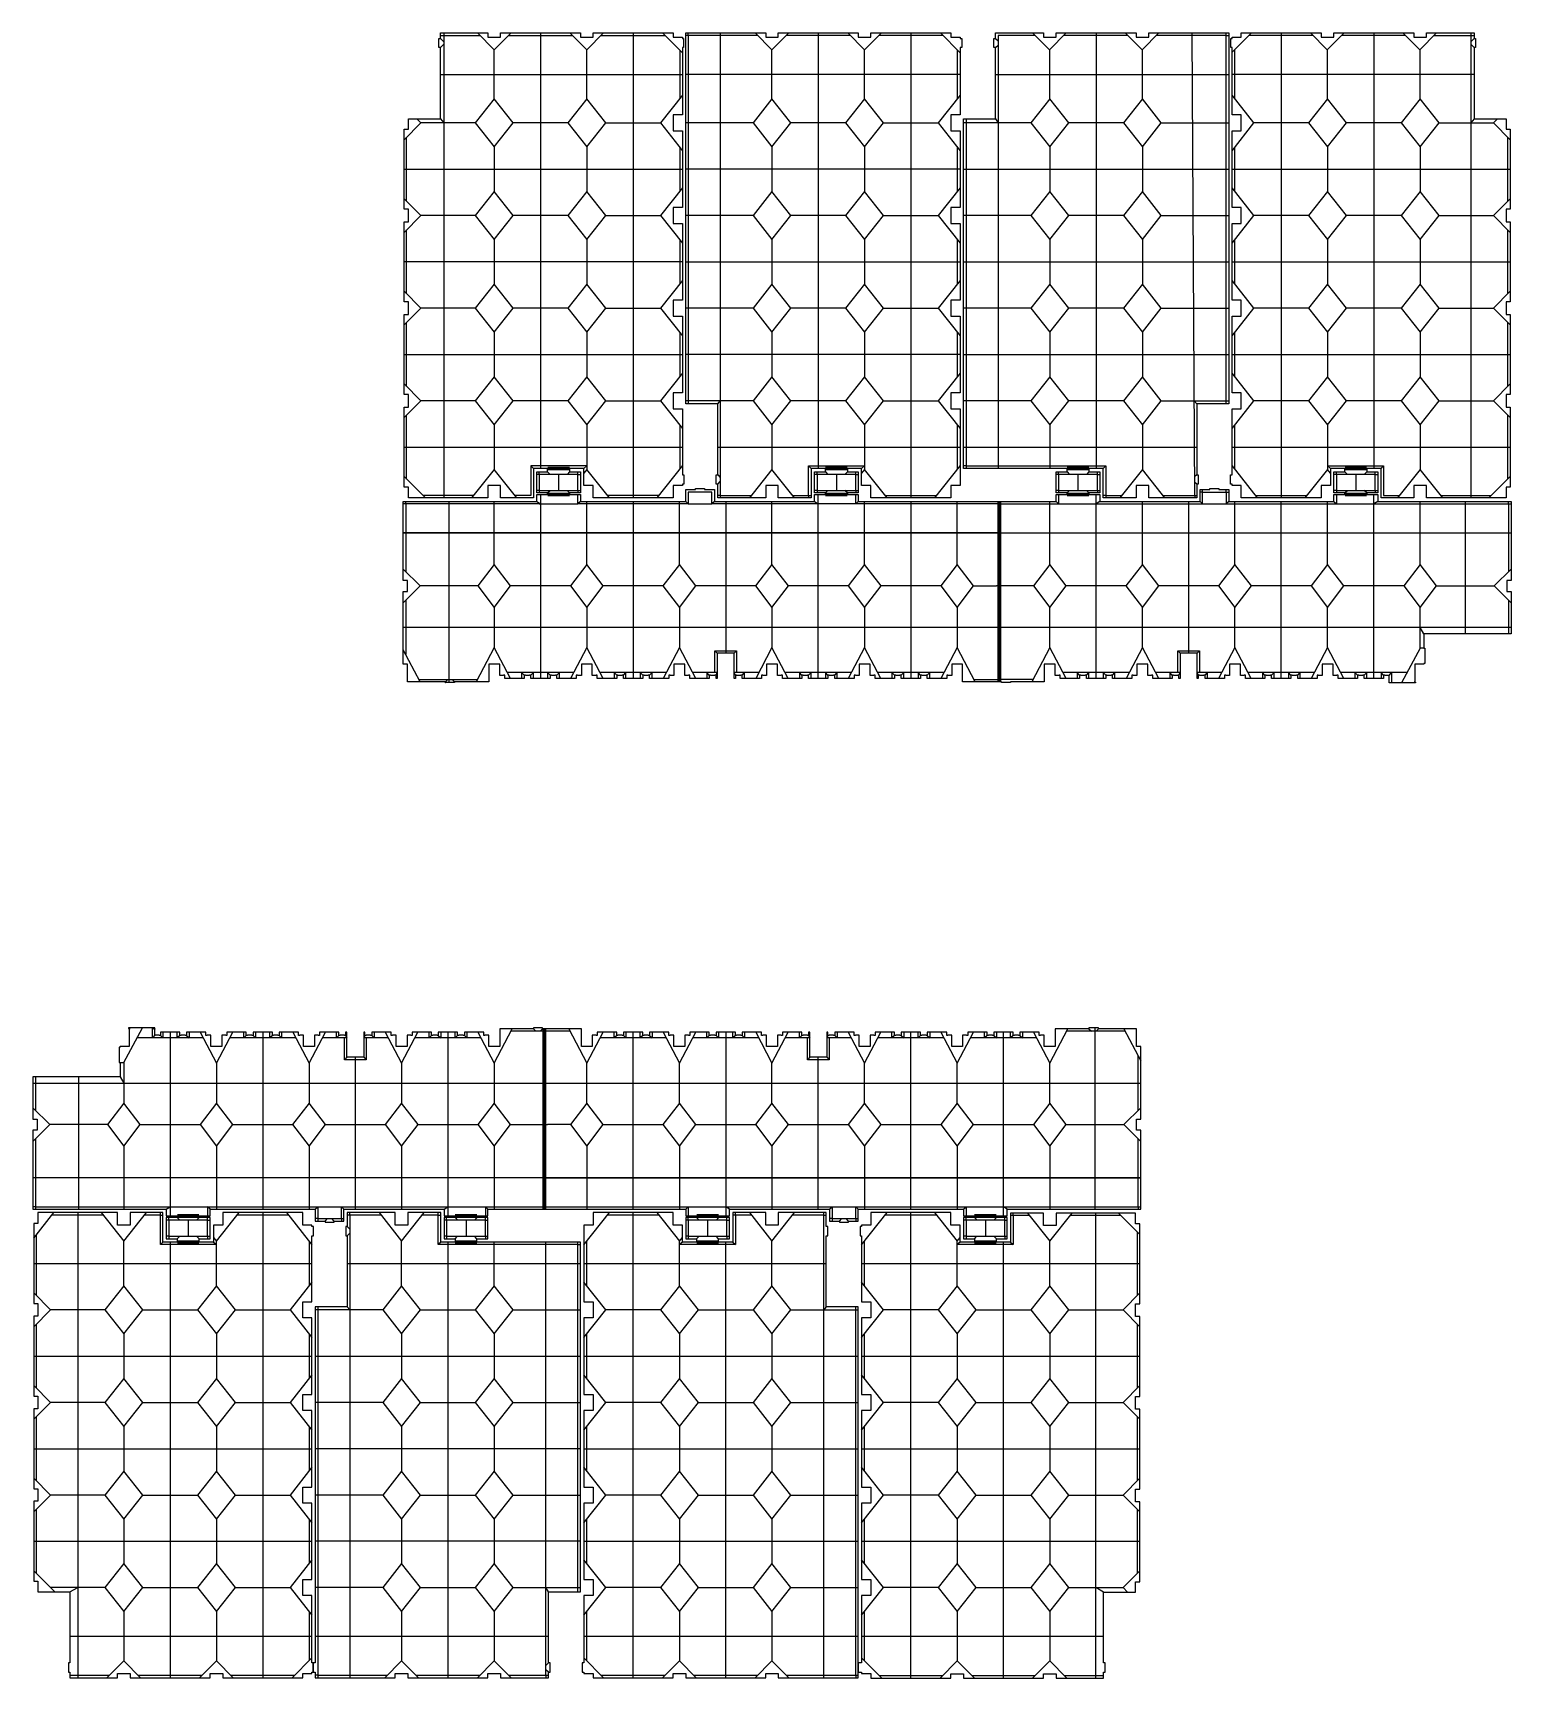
# Model space of a CAD drawing. Header units: millimetres. Extents: x 1364877 to 2662909, y 234189 to 1399913.
# Drawn here: x 2378619 to 2554219, y 268960 to 464410 of the extents above; entities that cross this region are included whole.
import ezdxf

# ---------------------------------------------------------------- set-up
doc = ezdxf.new("R2010")
doc.units = ezdxf.units.MM
doc.header["$LTSCALE"] = 5
doc.header["$MEASUREMENT"] = 0
for name, color, linetype in [('DW-Area', 3, 'CONTINUOUS'), ('DW-Constr J', 1, 'CONTINUOUS'), ('DW-Sawn Cuts', 2, 'CONTINUOUS')]:
    doc.layers.add(name, color=color, linetype=linetype)

msp = doc.modelspace()

# ---------------------------------------------------------------- linework, layer by layer
at = {"layer": 'DW-Area'}
for points in [[(2422619.2, 408759.8), (2438469.2, 408759.8), (2438469.2, 409559.8), (2439769.2, 409559.8), (2439769.2, 409759.8), (2438469.2, 409759.8), (2438469.2, 412259.8), (2439769.2, 412259.8), (2439769.2, 412659.8), (2438069.2, 412659.8), (2438069.2, 409159.8), (2434169.2, 409159.8), (2434169.2, 410659.8), (2432669.2, 410659.8), (2432669.2, 409159.8), (2423219.2, 409159.8), (2423219.2, 410459.8), (2422719.2, 410459.8), (2422719.2, 419959.8), (2423219.2, 419959.8), (2423219.2, 421459.8), (2422719.2, 421459.8), (2422719.2, 430959.8), (2423219.2, 430959.8), (2423219.2, 432459.8), (2422719.2, 432459.8), (2422719.2, 441959.8), (2423219.2, 441959.8), (2423219.2, 443459.8), (2422719.2, 443459.8), (2422719.2, 452959.8), (2423219.2, 452959.8), (2423219.2, 454209.8), (2427019.2, 454209.8), (2427019.2, 462659.8), (2426829.2, 462659.8), (2426829.2, 463759.8), (2427019.2, 463759.8), (2427019.2, 464409.8), (2432669.2, 464409.8), (2432669.2, 463909.8), (2434169.2, 463909.8), (2434169.2, 464409.8), (2443669.2, 464409.8), (2443669.2, 463909.8), (2445169.2, 463909.8), (2445169.2, 464409.8), (2454669.2, 464409.8), (2454669.2, 463909.8), (2455769.2, 463909.8), (2455769.2, 463759.8), (2455909.2, 463759.8), (2455909.2, 462659.8), (2455769.2, 462659.8), (2455769.2, 454659.8), (2454669.2, 454659.8), (2454669.2, 452759.8), (2455769.2, 452759.8), (2455769.2, 443659.8), (2454669.2, 443659.8), (2454669.2, 441759.8), (2455769.2, 441759.8), (2455769.2, 432659.8), (2454669.2, 432659.8), (2454669.2, 430759.8), (2455769.2, 430759.8), (2455769.2, 421659.8), (2454669.2, 421659.8), (2454669.2, 419759.8), (2455769.2, 419759.8), (2455769.2, 411909.8), (2455959.2, 411909.8), (2455959.2, 410809.8), (2455769.2, 410809.8), (2455769.2, 410659.8), (2454669.2, 410659.8), (2454669.2, 409159.8), (2445169.2, 409159.8), (2445169.2, 410659.8), (2444069.2, 410659.8), (2444069.2, 412659.8), (2442369.2, 412659.8), (2442369.2, 412259.8), (2443669.2, 412259.8), (2443669.2, 409759.8), (2442369.2, 409759.8), (2442369.2, 409559.8), (2443669.2, 409559.8), (2443669.2, 408759.8), (2456169.2, 408759.8), (2456169.2, 410159.8), (2457319.2, 410159.8), (2457319.2, 410299.8), (2458419.2, 410299.8), (2458419.2, 410159.8), (2459569.2, 410159.8), (2459569.2, 408759.8), (2471469.2, 408759.8), (2471469.2, 409559.8), (2472769.2, 409559.8), (2472769.2, 409759.8), (2471469.2, 409759.8), (2471469.2, 412259.8), (2472769.2, 412259.8), (2472769.2, 412659.8), (2471069.2, 412659.8), (2471069.2, 409159.8), (2467169.2, 409159.8), (2467169.2, 410659.8), (2465669.2, 410659.8), (2465669.2, 409159.8), (2459969.2, 409159.8), (2459969.2, 410809.8), (2459779.2, 410809.8), (2459779.2, 411909.8), (2459969.2, 411909.8), (2459969.2, 420359.8), (2456169.2, 420359.8), (2456169.2, 464409.8), (2465669.2, 464409.8), (2465669.2, 463911.9), (2467169.2, 463909.8), (2467169.2, 464409.8), (2476669.2, 464409.8), (2476669.2, 463909.8), (2478169.2, 463909.8), (2478169.2, 464409.8), (2487669.2, 464409.8), (2487669.2, 463909.8), (2488769.2, 463909.8), (2488769.2, 463759.8), (2488959.2, 463759.8), (2488959.2, 462659.8), (2488769.2, 462659.8), (2488769.2, 454659.8), (2487669.2, 454659.8), (2487669.2, 452759.8), (2488769.2, 452759.8), (2488769.2, 443659.8), (2487669.2, 443659.8), (2487669.2, 441759.8), (2488769.2, 441759.8), (2488769.2, 432659.8), (2487669.2, 432659.8), (2487669.2, 430759.8), (2488769.2, 430759.8), (2488769.2, 421659.8), (2487669.2, 421659.8), (2487669.2, 419759.8), (2488769.2, 419759.8), (2488769.2, 410659.8), (2487669.2, 410659.8), (2487669.2, 409159.8), (2478169.2, 409159.8), (2478169.2, 410659.8), (2477069.2, 410659.8), (2477069.2, 412659.8), (2475369.2, 412659.8), (2475369.2, 412259.8), (2476669.2, 412259.8), (2476669.2, 409759.8), (2475369.2, 409759.8), (2475369.2, 409559.8), (2476669.2, 409559.8), (2476669.2, 408759.8), (2500169.2, 408759.8), (2500169.2, 409559.8), (2501469.2, 409559.8), (2501469.2, 409759.8), (2500169.2, 409759.8), (2500169.2, 412259.8), (2501469.2, 412259.8), (2501469.2, 412659.8), (2489169.2, 412659.8), (2489169.2, 454209.8), (2492969.2, 454209.8), (2492969.2, 462659.8), (2492779.2, 462659.8), (2492779.2, 463759.8), (2492969.2, 463759.8), (2492969.2, 464409.8), (2498669.2, 464409.8), (2498669.2, 463909.8), (2500169.2, 463909.8), (2500169.2, 464409.8), (2509669.2, 464409.8), (2509669.2, 463909.8), (2511169.2, 463909.8), (2511169.2, 464409.8), (2520669.2, 464409.8), (2520669.2, 420359.8), (2516869.2, 420359.8), (2516869.2, 411909.8), (2517059.2, 411909.8), (2517059.2, 410809.8), (2516869.2, 410809.8), (2516869.2, 409159.8), (2511169.2, 409159.8), (2511169.2, 410659.8), (2509669.2, 410659.8), (2509669.2, 409159.8), (2505769.2, 409159.8), (2505769.2, 412659.8), (2504069.2, 412659.8), (2504069.2, 412259.8), (2505369.2, 412259.8), (2505369.2, 409759.8), (2504069.2, 409759.8), (2504069.2, 409559.8), (2505369.2, 409559.8), (2505369.2, 408759.8), (2517269.2, 408759.8), (2517269.2, 410159.8), (2518419.2, 410159.8), (2518419.2, 410299.8), (2519519.2, 410299.8), (2519519.2, 410159.8), (2520669.2, 410159.8), (2520669.2, 408759.8), (2533169.2, 408759.8), (2533169.2, 409559.8), (2534469.2, 409559.8), (2534469.2, 409759.8), (2533169.2, 409759.8), (2533169.2, 412259.8), (2534469.2, 412259.8), (2534469.2, 412659.8), (2532769.2, 412659.8), (2532769.2, 410659.8), (2531669.2, 410659.8), (2531669.2, 409159.8), (2522169.2, 409159.8), (2522169.2, 410659.8), (2521069.2, 410659.8), (2521069.2, 410809.8), (2520879.2, 410809.8), (2520879.2, 411909.8), (2521069.2, 411909.8), (2521069.2, 419759.8), (2522169.2, 419759.8), (2522169.2, 421659.8), (2521069.2, 421659.8), (2521069.2, 430759.8), (2522169.2, 430759.8), (2522169.2, 432659.8), (2521069.2, 432659.8), (2521069.2, 441759.8), (2522169.2, 441759.8), (2522169.2, 443659.8), (2521069.2, 443659.8), (2521069.2, 452759.8), (2522169.2, 452759.8), (2522169.2, 454659.8), (2521069.2, 454659.8), (2521069.2, 462659.8), (2520929.2, 462659.8), (2520929.2, 463759.8), (2521069.2, 463759.8), (2521069.2, 463909.8), (2522169.2, 463909.8), (2522169.2, 464409.8), (2531669.2, 464409.8), (2531669.2, 463909.8), (2533169.2, 463909.8), (2533169.2, 464409.8), (2542669.2, 464409.8), (2542669.2, 463909.8), (2544169.2, 463909.8), (2544169.2, 464409.8), (2549819.2, 464409.8), (2549819.2, 463759.8), (2550009.2, 463759.8), (2550009.2, 462659.8), (2549819.2, 462659.8), (2549819.2, 454209.8), (2553619.2, 454209.8), (2553619.2, 452959.8), (2554119.2, 452959.8), (2554119.2, 443459.8), (2553619.2, 443459.8), (2553619.2, 441959.8), (2554119.2, 441959.8), (2554119.2, 432459.8), (2553619.2, 432459.8), (2553619.2, 430959.8), (2554119.2, 430959.8), (2554119.2, 421459.8), (2553619.2, 421459.8), (2553619.2, 419959.8), (2554119.2, 419959.8), (2554119.2, 410459.8), (2553619.2, 410459.8), (2553619.2, 409159.8), (2544169.2, 409159.8), (2544169.2, 410659.8), (2542669.2, 410659.8), (2542669.2, 409159.8), (2538769.2, 409159.8), (2538769.2, 412659.8), (2537069.2, 412659.8), (2537069.2, 412259.8), (2538369.2, 412259.8), (2538369.2, 409759.8), (2537069.2, 409759.8), (2537069.2, 409559.8), (2538369.2, 409559.8), (2538369.2, 408759.8), (2554219.2, 408759.8), (2554219.2, 399359.8), (2553719.2, 399359.8), (2553719.2, 398059.8), (2554219.2, 398059.8), (2554219.2, 393009.8), (2543869.2, 393009.8), (2543869.2, 391309.8), (2543959.2, 391309.8), (2543959.2, 389509.8), (2543869.2, 389509.8), (2543869.2, 389409.8), (2542769.2, 389409.8), (2542769.2, 387347.3), (2542749.2, 387347.3), (2542749.2, 387272.3), (2542859.2, 387272.3), (2542859.2, 387282.3), (2542869.2, 387282.3), (2542869.2, 387209.8), (2539719.2, 387209.8), (2539719.2, 388059.8), (2539219.2, 388059.8), (2539219.2, 388109.8), (2539069.2, 388109.8), (2539069.2, 387709.8), (2536769.2, 387709.8), (2536769.2, 388109.8), (2536619.2, 388109.8), (2536619.2, 388059.8), (2536119.2, 388059.8), (2536119.2, 388109.8), (2535969.2, 388109.8), (2535969.2, 387709.8), (2533669.2, 387709.8), (2533669.2, 388109.8), (2533519.2, 388109.8), (2533519.2, 388059.8), (2533069.2, 388059.8), (2533069.2, 389409.8), (2531769.2, 389409.8), (2531769.2, 388059.8), (2531319.2, 388059.8), (2531319.2, 388109.8), (2531169.2, 388109.8), (2531169.2, 387709.8), (2528869.2, 387709.8), (2528869.2, 388109.8), (2528719.2, 388109.8), (2528719.2, 388059.8), (2528219.2, 388059.8), (2528219.2, 388109.8), (2528069.2, 388109.8), (2528069.2, 387709.8), (2525769.2, 387709.8), (2525769.2, 388109.8), (2525619.2, 388109.8), (2525619.2, 388059.7), (2525119.2, 388059.7), (2525119.2, 388109.8), (2524969.2, 388109.8), (2524969.2, 387709.8), (2522669.2, 387709.8), (2522669.2, 388109.8), (2522519.2, 388109.8), (2522519.2, 388059.8), (2522069.2, 388059.8), (2522069.2, 389409.8), (2520764.7, 389409.8), (2520764.7, 388059.8), (2520314.7, 388059.8), (2520314.7, 388109.8), (2520164.7, 388109.8), (2520164.7, 387709.8), (2517864.7, 387709.8), (2517864.7, 388109.8), (2517714.7, 388109.8), (2517714.7, 388059.8), (2517214.7, 388059.8), (2517214.7, 388109.8), (2517064.7, 388109.8), (2517064.7, 387709.8), (2516919.2, 387709.8), (2516919.2, 390709.8), (2514919.2, 390709.8), (2514919.2, 387709.8), (2514764.7, 387709.8), (2514764.7, 388109.8), (2514614.7, 388109.8), (2514614.7, 388059.8), (2514114.7, 388059.8), (2514114.7, 388109.8), (2513964.7, 388109.8), (2513964.7, 387709.8), (2511664.7, 387709.8), (2511664.7, 388109.8), (2511514.7, 388109.8), (2511514.7, 388059.8), (2511064.7, 388059.8), (2511064.7, 389409.8), (2509764.7, 389409.8), (2509764.7, 388059.8), (2509314.7, 388059.8), (2509314.7, 388109.8), (2509164.7, 388109.8), (2509164.7, 387709.8), (2506864.7, 387709.8), (2506864.7, 388109.8), (2506714.7, 388109.8), (2506714.7, 388059.8), (2506214.7, 388059.8), (2506214.7, 388109.8), (2506064.7, 388109.8), (2506064.7, 387709.8), (2503764.7, 387709.8), (2503764.7, 388109.8), (2503614.7, 388109.8), (2503614.7, 388059.8), (2503114.7, 388059.8), (2503114.7, 388109.8), (2502964.7, 388109.8), (2502964.7, 387709.8), (2500664.7, 387709.8), (2500664.7, 388109.8), (2500514.7, 388109.8), (2500514.7, 388059.8), (2500064.7, 388059.8), (2500064.7, 389409.8), (2498769.2, 389409.8), (2498769.2, 387309.8), (2494769.2, 387309.8), (2494769.2, 387219.8), (2493669.2, 387219.8), (2493669.2, 387309.8), (2489069.2, 387309.8), (2489069.2, 389409.8), (2487769.2, 389409.8), (2487769.2, 388059.8), (2487319.2, 388059.8), (2487319.2, 388109.8), (2487169.2, 388109.8), (2487169.2, 387709.8), (2484869.2, 387709.8), (2484869.2, 388109.8), (2484719.2, 388109.8), (2484719.2, 388059.8), (2484219.2, 388059.8), (2484219.2, 388109.8), (2484069.2, 388109.8), (2484069.2, 387709.8), (2481769.2, 387709.8), (2481769.2, 388109.8), (2481619.2, 388109.8), (2481619.2, 388059.8), (2481119.2, 388059.8), (2481119.2, 388109.8), (2480969.2, 388109.8), (2480969.2, 387709.8), (2478669.2, 387709.8), (2478669.2, 388109.8), (2478519.2, 388109.8), (2478519.2, 388059.8), (2478069.2, 388059.8), (2478069.2, 389409.8), (2476769.2, 389409.8), (2476769.2, 388059.8), (2476319.2, 388059.8), (2476319.2, 388109.8), (2476169.2, 388109.8), (2476169.2, 387709.8), (2473869.2, 387709.8), (2473869.2, 388109.8), (2473719.2, 388109.8), (2473719.2, 388059.8), (2473219.2, 388059.8), (2473219.2, 388109.8), (2473069.2, 388109.8), (2473069.2, 387709.8), (2470769.2, 387709.8), (2470769.2, 388109.8), (2470619.2, 388109.8), (2470619.2, 388059.8), (2470119.2, 388059.8), (2470119.2, 388109.8), (2469969.2, 388109.8), (2469969.2, 387709.8), (2467669.2, 387709.8), (2467669.2, 388109.8), (2467519.2, 388109.8), (2467519.2, 388059.8), (2467069.2, 388059.8), (2467069.2, 389409.8), (2465769.2, 389409.8), (2465769.2, 388059.8), (2465319.2, 388059.8), (2465319.2, 388109.8), (2465169.2, 388109.8), (2465169.2, 387709.8), (2462869.2, 387709.8), (2462869.2, 388109.8), (2462719.2, 388109.8), (2462719.2, 388059.8), (2462219.2, 388059.8), (2462219.2, 388109.8), (2462069.2, 388109.8), (2462069.2, 387709.8), (2461919.2, 387709.8), (2461919.2, 390709.8), (2459919.2, 390709.8), (2459919.2, 387709.8), (2459769.2, 387709.8), (2459769.2, 388109.8), (2459619.2, 388109.8), (2459619.2, 388059.8), (2459119.2, 388059.8), (2459119.2, 388109.8), (2458969.2, 388109.8), (2458969.2, 387709.8), (2456669.2, 387709.8), (2456669.2, 388109.8), (2456519.2, 388109.8), (2456519.2, 388059.8), (2456069.2, 388059.8), (2456069.2, 389409.8), (2454769.2, 389409.8), (2454769.2, 388059.8), (2454319.2, 388059.8), (2454319.2, 388109.8), (2454169.2, 388109.8), (2454169.2, 387709.8), (2451869.2, 387709.8), (2451869.2, 388109.8), (2451719.2, 388109.8), (2451719.2, 388059.8), (2451219.2, 388059.8), (2451219.2, 388109.8), (2451069.2, 388109.8), (2451069.2, 387709.8), (2448769.2, 387709.8), (2448769.2, 388109.8), (2448619.2, 388109.8), (2448619.2, 388059.8), (2448119.2, 388059.8), (2448119.2, 388109.8), (2447969.2, 388109.8), (2447969.2, 387709.8), (2445669.2, 387709.8), (2445669.2, 388109.8), (2445519.2, 388109.8), (2445519.2, 388059.8), (2445069.2, 388059.8), (2445069.2, 389409.8), (2443769.2, 389409.8), (2443769.2, 388059.8), (2443319.2, 388059.8), (2443319.2, 388109.8), (2443169.2, 388109.8), (2443169.2, 387709.8), (2440869.2, 387709.8), (2440869.2, 388109.8), (2440719.2, 388109.8), (2440719.2, 388059.8), (2440219.2, 388059.8), (2440219.2, 388109.8), (2440069.2, 388109.8), (2440069.2, 387709.8), (2437769.2, 387709.8), (2437769.2, 388109.8), (2437619.2, 388109.8), (2437619.2, 388059.8), (2437119.2, 388059.8), (2437119.2, 388109.8), (2436969.2, 388109.8), (2436969.2, 387709.8), (2434669.2, 387709.8), (2434669.2, 388109.8), (2434519.2, 388109.8), (2434519.2, 388059.8), (2434069.2, 388059.8), (2434069.2, 389409.8), (2432769.2, 389409.8), (2432769.2, 387309.8), (2428719.2, 387309.8), (2428719.2, 387219.8), (2427669.2, 387219.8), (2427669.2, 387209.8), (2427619.2, 387209.8), (2427619.2, 387309.8), (2423119.2, 387309.8), (2423119.2, 389409.8), (2422619.2, 389409.8), (2422619.2, 398059.8), (2423119.2, 398059.8), (2423119.2, 399359.8), (2422619.2, 399359.8)], [(2389969.2, 346209.8), (2389969.2, 346137.3), (2389979.2, 346137.3), (2389979.2, 346147.3), (2390089.2, 346147.3), (2390089.2, 346072.3), (2390069.2, 346072.3), (2390069.2, 344009.8), (2388969.2, 344009.8), (2388969.2, 343909.8), (2388879.2, 343909.8), (2388879.2, 342109.8), (2388969.2, 342109.8), (2388969.2, 340409.8), (2378619.2, 340409.8), (2378619.2, 335359.8), (2379119.2, 335359.8), (2379119.2, 334059.8), (2378619.2, 334059.8), (2378619.2, 324659.8), (2394469.2, 324659.8), (2394469.2, 323859.8), (2395769.2, 323859.8), (2395769.2, 323659.8), (2394469.2, 323659.8), (2394469.2, 321159.8), (2395769.2, 321159.8), (2395769.2, 320759.8), (2394069.2, 320759.8), (2394069.2, 324259.8), (2390169.2, 324259.8), (2390169.2, 322759.8), (2388669.2, 322759.8), (2388669.2, 324259.8), (2379219.2, 324259.8), (2379219.2, 322959.8), (2378719.2, 322959.8), (2378719.2, 313459.8), (2379219.2, 313459.8), (2379219.2, 311959.8), (2378719.2, 311959.8), (2378719.2, 302459.8), (2379219.2, 302459.8), (2379219.2, 300959.8), (2378719.2, 300959.8), (2378719.2, 291459.8), (2379219.2, 291459.8), (2379219.2, 289959.8), (2378719.2, 289959.8), (2378719.2, 280459.8), (2379219.2, 280459.8), (2379219.2, 279209.8), (2383019.2, 279209.8), (2383019.2, 270759.8), (2382829.2, 270759.8), (2382829.2, 269659.8), (2383019.2, 269659.8), (2383019.2, 269009.8), (2388669.2, 269009.8), (2388669.2, 269509.8), (2390169.2, 269509.8), (2390169.2, 269009.8), (2399669.2, 269009.8), (2399669.2, 269509.8), (2401169.2, 269509.8), (2401169.2, 269009.8), (2410669.2, 269009.8), (2410669.2, 269509.8), (2411769.2, 269509.8), (2411769.2, 269659.8), (2411909.2, 269659.8), (2411909.2, 270759.8), (2411769.2, 270759.8), (2411769.2, 278759.8), (2410669.2, 278759.8), (2410669.2, 280659.8), (2411769.2, 280659.8), (2411769.2, 289759.8), (2410669.2, 289759.8), (2410669.2, 291659.8), (2411769.2, 291659.8), (2411769.2, 300759.8), (2410669.2, 300759.8), (2410669.2, 302659.8), (2411769.2, 302659.8), (2411769.2, 311759.8), (2410669.2, 311759.8), (2410669.2, 313659.8), (2411769.2, 313659.8), (2411769.2, 321509.8), (2411959.2, 321509.8), (2411959.2, 322609.8), (2411769.2, 322609.8), (2411769.2, 322759.8), (2410669.2, 322759.8), (2410669.2, 324259.8), (2401169.2, 324259.8), (2401169.2, 322759.8), (2400069.2, 322759.8), (2400069.2, 320759.8), (2398369.2, 320759.8), (2398369.2, 321159.8), (2399669.2, 321159.8), (2399669.2, 323659.8), (2398369.2, 323659.8), (2398369.2, 323859.8), (2399669.2, 323859.8), (2399669.2, 324659.8), (2412169.2, 324659.8), (2412169.2, 323259.8), (2413319.2, 323259.8), (2413319.2, 323119.8), (2414419.2, 323119.8), (2414419.2, 323259.8), (2415569.2, 323259.8), (2415569.2, 324659.8), (2427469.2, 324659.8), (2427469.2, 323859.8), (2428769.2, 323859.8), (2428769.2, 323659.8), (2427469.2, 323659.8), (2427469.2, 321159.8), (2428769.2, 321159.8), (2428769.2, 320759.8), (2427069.2, 320759.8), (2427069.2, 324259.8), (2423169.2, 324259.8), (2423169.2, 322759.8), (2421669.2, 322759.8), (2421669.2, 324259.8), (2415969.2, 324259.8), (2415969.2, 322609.8), (2415779.2, 322609.8), (2415779.2, 321509.8), (2415969.2, 321509.8), (2415969.2, 313059.8), (2412169.2, 313059.8), (2412169.2, 270759.8), (2411909.2, 270759.8), (2411909.2, 269659.8), (2412169.2, 269659.8), (2412169.2, 269009.8), (2421669.2, 269009.8), (2421669.2, 269509.8), (2423169.2, 269509.8), (2423169.2, 269009.8), (2432669.2, 269009.8), (2432669.2, 269509.8), (2434169.2, 269509.8), (2434169.2, 269009.8), (2439869.2, 269009.8), (2439869.2, 269659.8), (2440059.2, 269659.8), (2440059.2, 270759.8), (2439869.2, 270759.8), (2439869.2, 279209.8), (2443669.2, 279209.8), (2443669.2, 320759.8), (2431369.2, 320759.8), (2431369.2, 321159.8), (2432669.2, 321159.8), (2432669.2, 323659.8), (2431369.2, 323659.8), (2431369.2, 323859.8), (2432669.2, 323859.8), (2432669.2, 324659.8), (2456169.2, 324659.8), (2456169.2, 323859.8), (2457469.2, 323859.8), (2457469.2, 323659.8), (2456169.2, 323659.8), (2456169.2, 321159.8), (2457469.2, 321159.8), (2457469.2, 320759.8), (2455769.2, 320759.8), (2455769.2, 322759.8), (2454669.2, 322759.8), (2454669.2, 324259.8), (2445169.2, 324259.8), (2445169.2, 322759.8), (2444069.2, 322759.8), (2444069.2, 313659.8), (2445169.2, 313659.8), (2445169.2, 311759.8), (2444069.2, 311759.8), (2444069.2, 302659.8), (2445169.2, 302659.8), (2445169.2, 300759.8), (2444069.2, 300759.8), (2444069.2, 291659.8), (2445169.2, 291659.8), (2445169.2, 289759.8), (2444069.2, 289759.8), (2444069.2, 280659.8), (2445169.2, 280659.8), (2445169.2, 278759.8), (2444069.2, 278759.8), (2444069.2, 270759.8), (2443879.2, 270759.8), (2443879.2, 269659.8), (2444069.2, 269659.8), (2444069.2, 269509.8), (2445169.2, 269509.8), (2445169.2, 269009.8), (2454669.2, 269009.8), (2454669.2, 269509.8), (2456169.2, 269509.8), (2456169.2, 269009.8), (2465669.2, 269009.8), (2465669.2, 269509.8), (2467169.2, 269509.8), (2467169.2, 269009.8), (2476669.2, 269009.8), (2476669.2, 269659.8), (2476669.2, 270759.8), (2476669.2, 313059.8), (2472869.2, 313059.8), (2472869.2, 321509.8), (2473059.2, 321509.8), (2473059.2, 322609.8), (2472869.2, 322609.8), (2472869.2, 324259.8), (2467169.2, 324259.8), (2467169.2, 322759.8), (2465669.2, 322759.8), (2465669.2, 324259.8), (2461769.2, 324259.8), (2461769.2, 320759.8), (2460069.2, 320759.8), (2460069.2, 321159.8), (2461369.2, 321159.8), (2461369.2, 323659.8), (2460069.2, 323659.8), (2460069.2, 323859.8), (2461369.2, 323859.8), (2461369.2, 324659.8), (2473269.2, 324659.8), (2473269.2, 323259.8), (2474419.2, 323259.8), (2474419.2, 323119.8), (2475519.2, 323119.8), (2475519.2, 323259.8), (2476669.2, 323259.8), (2476669.2, 324659.8), (2489169.2, 324659.8), (2489169.2, 323859.8), (2490469.2, 323859.8), (2490469.2, 323659.8), (2489169.2, 323659.8), (2489169.2, 321159.8), (2490469.2, 321159.8), (2490469.2, 320759.8), (2488769.2, 320759.8), (2488769.2, 322759.8), (2487669.2, 322759.8), (2487669.2, 324259.8), (2478174.9, 324259.8), (2478174.9, 322759.8), (2477069.2, 322759.8), (2477069.2, 322609.8), (2476879.2, 322609.8), (2476879.2, 321509.8), (2477069.2, 321509.8), (2477069.2, 313659.8), (2478169.2, 313659.8), (2478169.2, 311759.8), (2477069.2, 311759.8), (2477069.2, 302659.8), (2478169.2, 302659.8), (2478169.2, 300759.8), (2477069.2, 300759.8), (2477069.2, 291659.8), (2478169.2, 291659.8), (2478169.2, 289759.8), (2477069.2, 289759.8), (2477069.2, 280659.8), (2478169.2, 280659.8), (2478169.2, 278759.8), (2477069.2, 278759.8), (2477069.2, 270759.8), (2476669.2, 270759.8), (2476669.2, 269659.8), (2477069.2, 269659.8), (2477069.2, 269509.8), (2478169.2, 269509.8), (2478169.2, 268959.8), (2487669.2, 268959.8), (2487669.2, 269454.4), (2489169.2, 269454.4), (2489169.2, 268959.8), (2498669.2, 268959.8), (2498669.2, 269459.8), (2500169.2, 269459.8), (2500169.2, 268959.8), (2505819.2, 268959.8), (2505819.2, 269659.8), (2506009.2, 269659.8), (2506009.2, 270759.8), (2505819.2, 270759.8), (2505819.2, 279159.8), (2509619.2, 279159.8), (2509619.2, 280409.8), (2510119.2, 280409.8), (2510119.2, 289898.9), (2509619.2, 289909.8), (2509619.2, 291409.8), (2510119.2, 291409.8), (2510119.2, 300909.8), (2509619.2, 300909.8), (2509619.2, 302409.8), (2510119.2, 302409.8), (2510119.2, 311909.8), (2509619.2, 311909.8), (2509619.2, 313409.8), (2510119.2, 313409.8), (2510119.2, 322909.8), (2509619.2, 322909.8), (2509619.2, 324209.8), (2500169.2, 324209.8), (2500169.2, 322709.8), (2498669.2, 322709.8), (2498669.2, 324209.8), (2494769.2, 324209.8), (2494769.2, 320759.8), (2493069.2, 320759.8), (2493069.2, 321159.8), (2494369.2, 321159.8), (2494369.2, 323659.8), (2493069.2, 323659.8), (2493069.2, 323859.8), (2494369.2, 323859.8), (2494369.2, 324659.8), (2510219.2, 324659.8), (2510219.2, 334059.8), (2509719.2, 334059.8), (2509719.2, 335359.8), (2510219.2, 335359.8), (2510219.2, 344009.8), (2509719.2, 344009.8), (2509719.2, 346109.8), (2505219.2, 346109.8), (2505219.2, 346209.8), (2505169.2, 346209.8), (2505169.2, 346199.8), (2504069.2, 346199.8), (2504069.2, 346109.8), (2500069.2, 346109.8), (2500069.2, 344009.8), (2498769.2, 344009.8), (2498769.2, 345359.8), (2498319.2, 345359.8), (2498319.2, 345309.8), (2498169.2, 345309.8), (2498169.2, 345709.8), (2495869.2, 345709.8), (2495869.2, 345309.8), (2495719.2, 345309.8), (2495719.2, 345359.8), (2495219.2, 345359.8), (2495219.2, 345309.8), (2495069.2, 345309.8), (2495069.2, 345709.8), (2492769.2, 345709.8), (2492769.2, 345309.8), (2492619.2, 345309.8), (2492619.2, 345359.8), (2492119.2, 345359.8), (2492119.2, 345309.8), (2491969.2, 345309.8), (2491969.2, 345709.8), (2489669.2, 345709.8), (2489669.2, 345309.8), (2489519.2, 345309.8), (2489519.2, 345359.8), (2489069.2, 345359.8), (2489069.2, 344002.2), (2487769.2, 344009.8), (2487769.2, 345359.8), (2487319.2, 345359.8), (2487319.2, 345309.8), (2487169.2, 345309.8), (2487169.2, 345709.8), (2484869.2, 345709.8), (2484869.2, 345309.8), (2484719.2, 345309.8), (2484719.2, 345359.8), (2484219.2, 345359.8), (2484219.2, 345309.8), (2484069.2, 345309.8), (2484069.2, 345709.8), (2481769.2, 345709.8), (2481769.2, 345309.8), (2481619.2, 345309.8), (2481619.2, 345359.8), (2481119.2, 345359.8), (2481119.2, 345309.8), (2480969.2, 345309.8), (2480969.2, 345709.8), (2478669.2, 345709.8), (2478669.2, 345309.8), (2478519.2, 345309.8), (2478519.2, 345359.8), (2478069.2, 345359.8), (2478069.2, 344009.8), (2476769.2, 344009.8), (2476769.2, 345359.8), (2476319.2, 345359.8), (2476319.2, 345309.8), (2476169.2, 345309.8), (2476169.2, 345709.8), (2473869.2, 345709.8), (2473869.2, 345309.8), (2473719.2, 345309.8), (2473719.2, 345359.8), (2473219.2, 345359.8), (2473219.2, 345309.8), (2473069.2, 345309.8), (2473069.2, 345709.8), (2472919.2, 345709.8), (2472919.2, 342709.8), (2470919.2, 342709.8), (2470919.2, 345709.8), (2470769.2, 345709.8), (2470769.2, 345309.8), (2470619.2, 345309.8), (2470619.2, 345359.8), (2470119.2, 345359.8), (2470119.2, 345309.8), (2469969.2, 345309.8), (2469969.2, 345709.8), (2467669.2, 345709.8), (2467669.2, 345309.8), (2467519.2, 345309.8), (2467519.2, 345359.8), (2467069.2, 345359.8), (2467069.2, 344009.8), (2465769.2, 344009.8), (2465769.2, 345359.8), (2465319.2, 345359.8), (2465319.2, 345309.8), (2465169.2, 345309.8), (2465169.2, 345709.8), (2462869.2, 345709.8), (2462869.2, 345309.8), (2462719.2, 345309.8), (2462719.2, 345359.8), (2462219.2, 345359.8), (2462219.2, 345309.8), (2462069.2, 345309.8), (2462069.2, 345709.8), (2459769.2, 345709.8), (2459769.2, 345309.8), (2459619.2, 345309.8), (2459619.2, 345359.8), (2459119.2, 345359.8), (2459119.2, 345309.8), (2458969.2, 345309.8), (2458969.2, 345709.8), (2456669.2, 345709.8), (2456669.2, 345309.8), (2456519.2, 345309.8), (2456519.2, 345359.8), (2456069.2, 345359.8), (2456069.2, 344009.8), (2454769.2, 344009.8), (2454769.2, 345359.8), (2454319.2, 345359.8), (2454319.2, 345309.8), (2454169.2, 345309.8), (2454169.2, 345709.8), (2451869.2, 345709.8), (2451869.2, 345309.8), (2451719.2, 345309.8), (2451719.2, 345359.8), (2451219.2, 345359.8), (2451219.2, 345309.8), (2451069.2, 345309.8), (2451069.2, 345709.8), (2448769.2, 345709.8), (2448769.2, 345309.8), (2448619.2, 345309.8), (2448619.2, 345359.8), (2448119.2, 345359.8), (2448119.2, 345309.8), (2447969.2, 345309.8), (2447969.2, 345709.8), (2445669.2, 345709.8), (2445669.2, 345309.8), (2445519.2, 345309.8), (2445519.2, 345359.8), (2445069.2, 345359.8), (2445069.2, 344009.8), (2443769.2, 344009.8), (2443769.2, 346109.8), (2439169.2, 346109.8), (2439169.2, 346199.8), (2438069.2, 346199.8), (2438069.2, 346109.8), (2434069.2, 346109.8), (2434069.2, 344009.8), (2432773.7, 344009.8), (2432773.7, 345359.8), (2432323.7, 345359.8), (2432323.7, 345309.8), (2432173.7, 345309.8), (2432173.7, 345709.8), (2429873.7, 345709.8), (2429873.7, 345309.8), (2429723.7, 345309.8), (2429723.7, 345359.8), (2429223.7, 345359.8), (2429223.7, 345309.8), (2429073.7, 345309.8), (2429073.7, 345709.8), (2426773.7, 345709.8), (2426773.7, 345309.8), (2426623.7, 345309.8), (2426623.7, 345359.8), (2426123.7, 345359.8), (2426123.7, 345309.8), (2425973.7, 345309.8), (2425973.7, 345709.8), (2423673.7, 345709.8), (2423673.7, 345309.8), (2423523.7, 345309.8), (2423523.7, 345359.8), (2423073.7, 345359.8), (2423073.7, 344009.8), (2421769.2, 344009.8), (2421769.2, 345359.8), (2421319.2, 345359.8), (2421319.2, 345309.8), (2421169.2, 345309.8), (2421169.2, 345709.8), (2418869.2, 345709.8), (2418869.2, 345309.8), (2418719.2, 345309.8), (2418719.2, 345359.8), (2418219.2, 345359.8), (2418219.2, 345309.8), (2418069.2, 345309.8), (2418069.2, 345709.8), (2417919.2, 345709.8), (2417919.2, 342709.8), (2415919.2, 342709.8), (2415919.2, 345709.8), (2415769.2, 345709.8), (2415769.2, 345309.8), (2415619.2, 345309.8), (2415619.2, 345359.8), (2415119.2, 345359.8), (2415119.2, 345309.8), (2414969.2, 345309.8), (2414969.2, 345709.8), (2412669.2, 345709.8), (2412669.2, 345309.8), (2412519.2, 345309.8), (2412519.2, 345359.8), (2412069.2, 345359.8), (2412069.2, 344009.8), (2410769.2, 344009.8), (2410769.2, 345359.8), (2410319.2, 345359.8), (2410319.2, 345309.8), (2410169.2, 345309.8), (2410169.2, 345709.8), (2407869.2, 345709.8), (2407869.2, 345309.8), (2407719.2, 345309.8), (2407719.2, 345359.8), (2407219.2, 345359.8), (2407219.2, 345309.8), (2407069.2, 345309.8), (2407069.2, 345709.8), (2404769.2, 345709.8), (2404769.2, 345309.8), (2404619.2, 345309.8), (2404619.2, 345359.8), (2404119.2, 345359.8), (2404119.2, 345309.8), (2403969.2, 345309.8), (2403969.2, 345709.8), (2401669.2, 345709.8), (2401669.2, 345309.8), (2401519.2, 345309.8), (2401519.2, 345359.8), (2401069.2, 345359.8), (2401069.2, 344009.8), (2399769.2, 344009.8), (2399769.2, 345359.8), (2399319.2, 345359.8), (2399319.2, 345309.8), (2399169.2, 345309.8), (2399169.2, 345709.8), (2396869.2, 345709.8), (2396869.2, 345309.8), (2396719.2, 345309.8), (2396719.2, 345359.8), (2396219.2, 345359.8), (2396219.2, 345309.8), (2396069.2, 345309.8), (2396069.2, 345709.8), (2393769.2, 345709.8), (2393769.2, 345309.8), (2393619.2, 345309.8), (2393619.2, 345359.8), (2393119.2, 345359.8), (2393119.2, 346082.3), (2393109.2, 346082.3), (2393109.2, 346072.3), (2392999.2, 346072.3), (2392999.2, 346105.3), (2392999.2, 346114.3), (2392999.2, 346147.3), (2393109.2, 346147.3), (2393109.2, 346137.3), (2393119.2, 346137.3), (2393119.2, 346209.8)]]:
    msp.add_lwpolyline(points, close=True, dxfattribs=at)
at = {"layer": 'DW-Constr J', "const_width": 450}
for points in [[(2439769.2, 412659.8), (2442369.2, 412659.8)], [(2472769.2, 412659.8), (2475369.2, 412659.8)], [(2501469.2, 412659.8), (2504069.2, 412659.8)], [(2534469.2, 412659.8), (2537069.2, 412659.8)], [(2439769.2, 409559.8), (2442369.2, 409559.8)], [(2472769.2, 409559.8), (2475369.2, 409559.8)], [(2493419.2, 408759.8), (2493419.2, 387309.8)], [(2501469.2, 409559.8), (2504069.2, 409559.8)], [(2534469.2, 409559.8), (2537069.2, 409559.8)], [(2439369.2, 346109.8), (2439369.2, 324659.8)], [(2395769.2, 323859.8), (2398369.2, 323859.8)], [(2428769.2, 323859.8), (2431369.2, 323859.8)], [(2457469.2, 323859.8), (2460069.2, 323859.8)], [(2490469.2, 323859.8), (2493069.2, 323859.8)], [(2395769.2, 320759.8), (2398369.2, 320759.8)], [(2431369.2, 320759.8), (2428769.2, 320759.8)], [(2460069.2, 320759.8), (2457469.2, 320759.8)], [(2490469.2, 320759.8), (2493069.2, 320759.8)]]:
    msp.add_lwpolyline(points, dxfattribs=at)
at = {"layer": 'DW-Sawn Cuts'}
for points in [[(2427019.2, 464109.8), (2431719.2, 464109.8)], [(2427019.2, 463759.8), (2427419.2, 463359.8)], [(2427419.2, 464409.8), (2427419.2, 409159.8)], [(2435419.2, 464409.8), (2433419.2, 462409.8), (2431419.2, 464409.8)], [(2435119.2, 464109.8), (2442719.2, 464109.8)], [(2438919.2, 464409.8), (2438919.2, 412659.8)], [(2446419.2, 464409.8), (2444419.2, 462409.8), (2442419.2, 464409.8)], [(2446119.2, 464109.8), (2453719.2, 464109.8)], [(2449919.2, 464409.8), (2449919.2, 409159.8)], [(2455769.2, 462059.8), (2453419.2, 464409.8)], [(2456469.2, 464109.8), (2456169.2, 464109.8)], [(2456469.2, 464109.8), (2456469.2, 464409.8)], [(2464719.2, 464109.8), (2456469.2, 464109.8), (2456469.2, 420359.8)], [(2460269.2, 464409.8), (2460269.2, 409459.8), (2463971.9, 409459.8)], [(2468419.2, 464409.8), (2466419.2, 462409.8), (2464419.2, 464409.8)], [(2475719.2, 464109.8), (2468119.2, 464109.8)], [(2471919.2, 464409.8), (2471919.2, 412659.8)], [(2479419.2, 464409.8), (2477419.2, 462409.8), (2475419.2, 464409.8)], [(2486719.2, 464109.8), (2479119.2, 464109.8)], [(2482919.2, 464409.8), (2482919.2, 409159.8)], [(2488769.2, 462059.8), (2486419.2, 464409.8)], [(2492969.2, 463759.8), (2493269.2, 463459.8)], [(2497674.5, 464109.8), (2493269.2, 464109.8), (2493269.2, 412659.8)], [(2501374.5, 464409.8), (2499374.5, 462409.8), (2497374.5, 464409.8)], [(2508674.5, 464109.8), (2501074.5, 464109.8)], [(2504919.2, 464409.8), (2504919.2, 412659.8)], [(2512374.5, 464409.8), (2510374.5, 462409.8), (2508374.5, 464409.8)], [(2520369.2, 420359.8), (2520369.2, 464109.8), (2512074.5, 464109.8)], [(2512866.6, 409459.8), (2516632.3, 409459.8), (2516314.4, 464409.8)], [(2520369.2, 464109.8), (2520369.2, 464409.8)], [(2520369.2, 464109.8), (2520669.2, 464109.8)], [(2523374.5, 464409.8), (2521069.2, 462104.5)], [(2530674.5, 464109.8), (2523074.5, 464109.8)], [(2526919.2, 464409.8), (2526919.2, 409159.8)], [(2534374.5, 464409.8), (2532374.5, 462409.8), (2530374.5, 464409.8)], [(2541674.5, 464109.8), (2534074.5, 464109.8)], [(2537919.2, 464409.8), (2537919.2, 412659.8)], [(2545374.5, 464409.8), (2543374.5, 462409.8), (2541374.5, 464409.8)], [(2545074.5, 464109.8), (2549819.2, 464109.8)], [(2549419.2, 464409.8), (2549419.2, 409159.8)], [(2549819.2, 463759.8), (2549419.2, 463359.8)], [(2427019.2, 462659.8), (2427419.2, 463059.8)], [(2433419.2, 456559.8), (2433419.2, 462409.8)], [(2444419.2, 456559.8), (2444419.2, 462409.8)], [(2455469.2, 462359.8), (2455469.2, 456623.1)], [(2466419.2, 456559.8), (2466419.2, 462409.8)], [(2477419.2, 456559.8), (2477419.2, 462409.8)], [(2488469.2, 456623.1), (2488469.2, 462359.8)], [(2492969.2, 462659.8), (2493269.2, 462959.8)], [(2499419.2, 456559.8), (2499419.2, 462409.8)], [(2510419.2, 456559.8), (2510419.2, 462409.8)], [(2521369.2, 462404.5), (2521369.2, 456623.1)], [(2532419.2, 456559.8), (2532419.2, 462409.8)], [(2543419.2, 456559.8), (2543419.2, 462409.8)], [(2549819.2, 462659.8), (2549419.2, 463059.8)], [(2427019.2, 459484.8), (2455769.2, 459484.8)], [(2488769.2, 459484.8), (2456169.2, 459484.8)], [(2492969.2, 459484.8), (2520669.2, 459484.8)], [(2549819.2, 459484.8), (2521069.2, 459484.8)], [(2455769.2, 457003.1), (2453169.2, 453709.8), (2455769.2, 450416.5)], [(2488769.2, 457003.1), (2486169.2, 453709.8), (2488769.2, 450416.5)], [(2521069.2, 450416.5), (2523669.2, 453709.8), (2521069.2, 457003.1)], [(2422719.2, 451709.8), (2424719.2, 453709.8), (2424219.2, 454209.8)], [(2431169.2, 453709.8), (2424719.2, 453709.8)], [(2427019.2, 454209.8), (2427419.2, 453709.8)], [(2442169.2, 453709.8), (2435669.2, 453709.8)], [(2446669.2, 453709.8), (2453169.2, 453709.8)], [(2464169.2, 453709.8), (2456169.2, 453709.8)], [(2475169.2, 453709.8), (2468669.2, 453709.8)], [(2479669.2, 453709.8), (2486169.2, 453709.8)], [(2497169.2, 453709.8), (2489169.2, 453709.8)], [(2489469.2, 454209.8), (2489469.2, 412959.8), (2506069.2, 412959.8), (2506069.2, 409459.8), (2507971.9, 409459.8)], [(2492969.2, 454209.8), (2493269.2, 453709.8)], [(2508169.2, 453709.8), (2501669.2, 453709.8)], [(2512669.2, 453709.8), (2520669.2, 453709.8)], [(2530169.2, 453709.8), (2523669.2, 453709.8)], [(2541169.2, 453709.8), (2534669.2, 453709.8)], [(2545669.2, 453709.8), (2552169.2, 453709.8)], [(2549819.2, 454209.8), (2549419.2, 453709.8)], [(2554119.2, 451709.8), (2552119.2, 453709.8), (2552619.2, 454209.8)], [(2423019.2, 444409.8), (2423019.2, 452009.8)], [(2553819.2, 444409.8), (2553819.2, 452009.8)], [(2433419.2, 450859.8), (2433419.2, 445559.8)], [(2444419.2, 450859.8), (2444419.2, 445559.8)], [(2455469.2, 450796.5), (2455469.2, 445623.1)], [(2466419.2, 450859.8), (2466419.2, 445559.8)], [(2477419.2, 450859.8), (2477419.2, 445559.8)], [(2488469.2, 445623.1), (2488469.2, 450796.5)], [(2499419.2, 450859.8), (2499419.2, 445559.8)], [(2510419.2, 450859.8), (2510419.2, 445559.8)], [(2521369.2, 450796.5), (2521369.2, 445623.1)], [(2532419.2, 450859.8), (2532419.2, 445559.8)], [(2543419.2, 450859.8), (2543419.2, 445559.8)], [(2422719.2, 448209.8), (2455769.2, 448209.8)], [(2488769.2, 448209.8), (2456169.2, 448209.8)], [(2489169.2, 448209.8), (2520669.2, 448209.8)], [(2521069.2, 448209.8), (2554119.2, 448209.8)], [(2455769.2, 446003.1), (2453169.2, 442709.8), (2455769.2, 439416.5)], [(2488769.2, 446003.1), (2486169.2, 442709.8), (2488769.2, 439416.5)], [(2521069.2, 439416.5), (2523669.2, 442709.8), (2521069.2, 446003.1)], [(2422719.2, 440709.8), (2424719.2, 442709.8), (2422719.2, 444709.8)], [(2554119.2, 440709.8), (2552119.2, 442709.8), (2554119.2, 444709.8)], [(2431169.2, 442709.8), (2424719.2, 442709.8)], [(2442169.2, 442709.8), (2435669.2, 442709.8)], [(2446669.2, 442709.8), (2453169.2, 442709.8)], [(2464169.2, 442709.8), (2456169.2, 442709.8)], [(2475169.2, 442709.8), (2468669.2, 442709.8)], [(2479669.2, 442709.8), (2486169.2, 442709.8)], [(2497169.2, 442709.8), (2489169.2, 442709.8)], [(2508169.2, 442709.8), (2501669.2, 442709.8)], [(2512669.2, 442709.8), (2520669.2, 442709.8)], [(2530169.2, 442709.8), (2523669.2, 442709.8)], [(2541169.2, 442709.8), (2534669.2, 442709.8)], [(2545669.2, 442709.8), (2552169.2, 442709.8)], [(2423019.2, 433409.8), (2423019.2, 441009.8)], [(2433419.2, 439859.8), (2433419.2, 434559.8)], [(2444419.2, 439859.8), (2444419.2, 434559.8)], [(2455469.2, 439796.5), (2455469.2, 434623.1)], [(2466419.2, 439859.8), (2466419.2, 434559.8)], [(2477419.2, 439859.8), (2477419.2, 434559.8)], [(2488469.2, 434623.1), (2488469.2, 439796.5)], [(2499419.2, 439859.8), (2499419.2, 434559.8)], [(2510419.2, 439859.8), (2510419.2, 434559.8)], [(2521369.2, 439796.5), (2521369.2, 434623.1)], [(2532419.2, 439859.8), (2532419.2, 434559.8)], [(2543419.2, 439859.8), (2543419.2, 434559.8)], [(2553819.2, 433409.8), (2553819.2, 441009.8)], [(2455769.2, 437209.8), (2422719.2, 437209.8)], [(2456169.2, 437209.8), (2488769.2, 437209.8)], [(2489169.2, 437209.8), (2520669.2, 437209.8)], [(2521069.2, 437209.8), (2554119.2, 437209.8)], [(2455769.2, 435003.1), (2453169.2, 431709.8), (2455769.2, 428416.5)], [(2488769.2, 435003.1), (2486169.2, 431709.8), (2488769.2, 428416.5)], [(2521069.2, 428416.5), (2523669.2, 431709.8), (2521069.2, 435003.1)], [(2422719.2, 429709.8), (2424719.2, 431709.8), (2422719.2, 433709.8)], [(2554119.2, 429709.8), (2552119.2, 431709.8), (2554119.2, 433709.8)], [(2423019.2, 422409.8), (2423019.2, 430009.8)], [(2431169.2, 431709.8), (2424719.2, 431709.8)], [(2442169.2, 431709.8), (2435669.2, 431709.8)], [(2446669.2, 431709.8), (2453169.2, 431709.8)], [(2464169.2, 431709.8), (2456169.2, 431709.8)], [(2475169.2, 431709.8), (2468669.2, 431709.8)], [(2479669.2, 431709.8), (2486169.2, 431709.8)], [(2497169.2, 431709.8), (2489169.2, 431709.8)], [(2508169.2, 431709.8), (2501669.2, 431709.8)], [(2512669.2, 431709.8), (2520669.2, 431709.8)], [(2530169.2, 431709.8), (2523669.2, 431709.8)], [(2541169.2, 431709.8), (2534669.2, 431709.8)], [(2545669.2, 431709.8), (2552169.2, 431709.8)], [(2553819.2, 422409.8), (2553819.2, 430009.8)], [(2433419.2, 428859.8), (2433419.2, 423559.8)], [(2444419.2, 428859.8), (2444419.2, 423559.8)], [(2455469.2, 428796.5), (2455469.2, 423623.1)], [(2466419.2, 428859.8), (2466419.2, 423559.8)], [(2477419.2, 428859.8), (2477419.2, 423559.8)], [(2488469.2, 423623.1), (2488469.2, 428796.5)], [(2499419.2, 428859.8), (2499419.2, 423559.8)], [(2510419.2, 428859.8), (2510419.2, 423559.8)], [(2521369.2, 428796.5), (2521369.2, 423623.1)], [(2532419.2, 428859.8), (2532419.2, 423559.8)], [(2543419.2, 428859.8), (2543419.2, 423559.8)], [(2422719.2, 426209.8), (2455769.2, 426209.8)], [(2488769.2, 426209.8), (2456169.2, 426209.8)], [(2489169.2, 426209.8), (2520669.2, 426209.8)], [(2521069.2, 426209.8), (2554119.2, 426209.8)], [(2422719.2, 418709.8), (2424719.2, 420709.8), (2422719.2, 422709.8)], [(2455769.2, 424003.1), (2453169.2, 420709.8), (2455769.2, 417416.5)], [(2488769.2, 424003.1), (2486169.2, 420709.8), (2488769.2, 417416.5)], [(2521069.2, 417416.5), (2523669.2, 420709.8), (2521069.2, 424003.1)], [(2554119.2, 418709.8), (2552119.2, 420709.8), (2554119.2, 422709.8)], [(2431169.2, 420709.8), (2424719.2, 420709.8)], [(2442169.2, 420709.8), (2435669.2, 420709.8)], [(2446669.2, 420709.8), (2453169.2, 420709.8)], [(2464169.2, 420709.8), (2456169.2, 420709.8)], [(2459969.2, 420359.8), (2460269.2, 420709.8)], [(2475169.2, 420709.8), (2468669.2, 420709.8)], [(2479669.2, 420709.8), (2486169.2, 420709.8)], [(2497169.2, 420709.8), (2489169.2, 420709.8)], [(2508169.2, 420709.8), (2501669.2, 420709.8)], [(2512669.2, 420709.8), (2520669.2, 420709.8)], [(2516869.2, 420359.8), (2516567.2, 420709.8)], [(2530169.2, 420709.8), (2523669.2, 420709.8)], [(2541169.2, 420709.8), (2534669.2, 420709.8)], [(2545669.2, 420709.8), (2552169.2, 420709.8)], [(2423019.2, 411409.8), (2423019.2, 419009.8)], [(2553819.2, 411409.8), (2553819.2, 419009.8)], [(2433419.2, 417859.8), (2433419.2, 412559.8)], [(2444419.2, 417859.8), (2444419.2, 412559.8)], [(2455469.2, 417796.5), (2455469.2, 412623.1)], [(2466419.2, 417859.8), (2466419.2, 412559.8)], [(2477419.2, 417859.8), (2477419.2, 412559.8)], [(2488469.2, 412623.1), (2488469.2, 417796.5)], [(2499419.2, 417859.8), (2499419.2, 412659.8)], [(2510419.2, 417859.8), (2510419.2, 412559.8)], [(2521369.2, 417796.5), (2521369.2, 412623.1)], [(2532419.2, 417859.8), (2532419.2, 412559.8)], [(2543419.2, 417859.8), (2543419.2, 412559.8)], [(2422719.2, 415209.8), (2455769.2, 415209.8)], [(2459969.2, 415209.8), (2488769.2, 415209.8)], [(2489169.2, 415209.8), (2516869.2, 415209.8)], [(2521069.2, 415209.8), (2554119.2, 415209.8)], [(2436103.4, 409159.8), (2433419.2, 412559.8), (2430735, 409159.8)], [(2444419.2, 412959.8), (2437769.2, 412959.8), (2437769.2, 409459.8), (2435866.6, 409459.8)], [(2438069.2, 412659.8), (2437769.2, 412959.8)], [(2444069.2, 412659.8), (2444419.2, 412959.8)], [(2447103.4, 409159.8), (2444419.2, 412559.8), (2444069.2, 412116.5)], [(2455769.2, 413003.1), (2452735, 409159.8)], [(2469103.4, 409159.8), (2466419.2, 412559.8), (2463735, 409159.8)], [(2468866.6, 409459.8), (2470769.2, 409459.8), (2470769.2, 412959.8), (2477419.2, 412959.8)], [(2471069.2, 412659.8), (2470769.2, 412959.8)], [(2477069.2, 412659.8), (2477419.2, 412959.8)], [(2480103.4, 409159.8), (2477419.2, 412559.8), (2477069.2, 412116.5)], [(2488769.2, 413003.1), (2485735, 409159.8)], [(2489469.2, 412959.8), (2489169.2, 412959.8)], [(2489469.2, 412959.8), (2489469.2, 412659.8)], [(2505769.2, 412659.8), (2506069.2, 412959.8)], [(2513103.4, 409159.8), (2510419.2, 412559.8), (2507735, 409159.8)], [(2524103.4, 409159.8), (2521069.2, 413003.1)], [(2532769.2, 412116.5), (2532419.2, 412559.8), (2529735, 409159.8)], [(2532419.2, 412959.8), (2539069.2, 412959.8), (2539069.2, 409459.8), (2540971.9, 409459.8)], [(2532769.2, 412659.8), (2532419.2, 412959.8)], [(2538769.2, 412659.8), (2539069.2, 412959.8)], [(2546103.4, 409159.8), (2543419.2, 412559.8), (2540735, 409159.8)], [(2425269.2, 409159.8), (2422719.2, 411709.8)], [(2438769.2, 411959.8), (2438469.2, 411959.8)], [(2438769.2, 411959.8), (2438769.2, 412259.8)], [(2439769.2, 412259.8), (2440069.2, 411959.8)], [(2441069.2, 411959.8), (2441069.2, 410059.8)], [(2442369.2, 412259.8), (2442069.2, 411959.8)], [(2443369.2, 411959.8), (2443369.2, 412259.8)], [(2443369.2, 411959.8), (2443669.2, 411959.8)], [(2459969.2, 411909.8), (2460269.2, 411609.8)], [(2459969.2, 410809.8), (2460269.2, 411109.8)], [(2471769.2, 411959.8), (2471469.2, 411959.8)], [(2471769.2, 411959.8), (2471769.2, 412259.8)], [(2472769.2, 412259.8), (2473069.2, 411959.8)], [(2474069.2, 411959.8), (2474069.2, 410059.8)], [(2475369.2, 412259.8), (2475069.2, 411959.8)], [(2476369.2, 411959.8), (2476369.2, 412259.8)], [(2476369.2, 411959.8), (2476669.2, 411959.8)], [(2500469.2, 411959.8), (2500169.2, 411959.8)], [(2500469.2, 411959.8), (2500469.2, 412259.8)], [(2501469.2, 412259.8), (2501769.2, 411959.8)], [(2502769.2, 411959.8), (2502769.2, 410059.8)], [(2504069.2, 412259.8), (2503769.2, 411959.8)], [(2505069.2, 411959.8), (2505069.2, 412259.8)], [(2505069.2, 411959.8), (2505369.2, 411959.8)], [(2516869.2, 411909.8), (2516619.5, 411660.1)], [(2516869.2, 410809.8), (2516623, 411056)], [(2533469.2, 411959.8), (2533169.2, 411959.8)], [(2533469.2, 411959.8), (2533469.2, 412259.8)], [(2534469.2, 412259.8), (2534769.2, 411959.8)], [(2535769.2, 411959.8), (2535769.2, 410059.8)], [(2537069.2, 412259.8), (2536769.2, 411959.8)], [(2538069.2, 411959.8), (2538069.2, 412259.8)], [(2538069.2, 411959.8), (2538369.2, 411959.8)], [(2551569.2, 409159.8), (2554119.2, 411709.8)], [(2422919.2, 408459.8), (2422919.2, 408759.8)], [(2430971.9, 409459.8), (2424969.2, 409459.8)], [(2428044.2, 408759.8), (2428044.2, 387219.8)], [(2433419.2, 401259.8), (2433419.2, 408759.8)], [(2438769.2, 410059.8), (2438469.2, 410059.8)], [(2438469.2, 408759.8), (2438919.2, 408459.8)], [(2438769.2, 410059.8), (2438769.2, 409759.8)], [(2438919.2, 409559.8), (2438919.2, 387709.8)], [(2439769.2, 409759.8), (2440069.2, 410059.8)], [(2442369.2, 409759.8), (2442069.2, 410059.8)], [(2443369.2, 410059.8), (2443369.2, 409759.8)], [(2443369.2, 410059.8), (2443669.2, 410059.8)], [(2471769.2, 408459.8), (2459269.2, 408459.8), (2459269.2, 409859.8), (2456469.2, 409859.8), (2456469.2, 408459.8), (2443369.2, 408459.8), (2443369.2, 409559.8)], [(2443669.2, 408759.8), (2443369.2, 408459.8)], [(2444419.2, 401259.8), (2444419.2, 408759.8)], [(2452971.9, 409459.8), (2446866.6, 409459.8)], [(2449919.2, 408759.8), (2449919.2, 387709.8)], [(2455419.2, 401259.8), (2455419.2, 408759.8)], [(2456169.2, 408759.8), (2456469.2, 408459.8)], [(2459569.2, 408759.8), (2459269.2, 408459.8)], [(2460269.2, 409459.8), (2459969.2, 409459.8)], [(2460269.2, 409459.8), (2460269.2, 409159.8)], [(2460919.2, 408759.8), (2460919.2, 390709.8)], [(2466419.2, 401259.8), (2466419.2, 408759.8)], [(2470769.2, 409459.8), (2470769.2, 409159.8)], [(2470769.2, 409459.8), (2471069.2, 409459.8)], [(2471769.2, 410059.8), (2471469.2, 410059.8)], [(2471469.2, 408759.8), (2471919.2, 408459.8)], [(2471769.2, 410059.8), (2471769.2, 409759.8)], [(2471919.2, 387709.8), (2471919.2, 409559.8)], [(2472769.2, 409759.8), (2473069.2, 410059.8)], [(2475369.2, 409759.8), (2475069.2, 410059.8)], [(2476369.2, 410059.8), (2476369.2, 409759.8)], [(2476369.2, 410059.8), (2476669.2, 410059.8)], [(2493419.2, 408459.8), (2476369.2, 408459.8), (2476369.2, 409559.8)], [(2476669.2, 408759.8), (2476369.2, 408459.8)], [(2477419.2, 401259.8), (2477419.2, 408759.8)], [(2479866.6, 409459.8), (2485971.9, 409459.8)], [(2482919.2, 408759.8), (2482919.2, 387709.8)], [(2488419.2, 401259.8), (2488419.2, 408759.8)], [(2493419.2, 408459.8), (2517569.2, 408459.8), (2517569.2, 409859.8), (2520369.2, 409859.8), (2520369.2, 408459.8), (2553919.2, 408459.8), (2553919.2, 400409.8)], [(2499419.2, 401259.8), (2499419.2, 408759.8)], [(2500469.2, 410059.8), (2500169.2, 410059.8)], [(2500169.2, 408759.8), (2500469.2, 408459.8)], [(2500469.2, 410059.8), (2500469.2, 409759.8)], [(2500469.2, 409559.8), (2500469.2, 408459.8)], [(2501469.2, 409759.8), (2501769.2, 410059.8)], [(2504069.2, 409759.8), (2503769.2, 410059.8)], [(2504919.2, 387709.8), (2504919.2, 409559.8)], [(2505369.2, 408759.8), (2504919.2, 408459.8)], [(2505069.2, 410059.8), (2505069.2, 409759.8)], [(2505069.2, 410059.8), (2505369.2, 410059.8)], [(2506069.2, 409459.8), (2505769.2, 409459.8)], [(2506069.2, 409459.8), (2506069.2, 409159.8)], [(2510419.2, 401259.8), (2510419.2, 408759.8)], [(2515919.2, 390709.8), (2515919.2, 408759.8)], [(2516632.3, 409459.8), (2516632.3, 409159.8)], [(2516632.3, 409459.8), (2516869.2, 409459.8)], [(2517569.2, 409859.8), (2517269.2, 409859.8)], [(2517269.2, 408759.8), (2517569.2, 408459.8)], [(2517569.2, 409859.8), (2517569.2, 410159.8)], [(2520369.2, 409859.8), (2520369.2, 410159.8)], [(2520369.2, 409859.8), (2520669.2, 409859.8)], [(2520669.2, 408748.4), (2520369.2, 408459.8)], [(2521419.2, 401259.8), (2521419.2, 408759.8)], [(2523866.6, 409459.8), (2529971.9, 409459.8)], [(2526919.2, 387709.8), (2526919.2, 408759.8)], [(2532419.2, 401259.8), (2532419.2, 408759.8)], [(2533469.2, 410059.8), (2533169.2, 410059.8)], [(2533169.2, 408759.8), (2533469.2, 408459.8)], [(2533469.2, 410059.8), (2533469.2, 409759.8)], [(2533469.2, 409559.8), (2533469.2, 408459.8)], [(2534469.2, 409759.8), (2534769.2, 410059.8)], [(2537069.2, 409759.8), (2536769.2, 410059.8)], [(2537919.2, 387709.8), (2537919.2, 409559.8)], [(2538369.2, 408759.8), (2537919.2, 408459.8)], [(2538069.2, 410059.8), (2538069.2, 409759.8)], [(2538069.2, 410059.8), (2538369.2, 410059.8)], [(2543419.2, 401259.8), (2543419.2, 408759.8)], [(2545866.6, 409459.8), (2551869.2, 409459.8)], [(2548794.2, 393009.8), (2548794.2, 408759.8)], [(2553919.2, 408459.8), (2553919.2, 408759.8)], [(2422919.2, 408459.8), (2422619.2, 408459.8)], [(2438769.2, 408459.8), (2422919.2, 408459.8), (2422919.2, 400409.8)], [(2438769.2, 408459.8), (2443369.2, 408459.8)], [(2456469.2, 408459.8), (2459269.2, 408459.8)], [(2476369.2, 408459.8), (2471769.2, 408459.8)], [(2517569.2, 408459.8), (2520369.2, 408459.8)], [(2553919.2, 408459.8), (2554219.2, 408459.8)], [(2493469.2, 405009.8), (2422619.2, 405009.8)], [(2422619.2, 405009.8), (2554219.2, 405009.8)], [(2422619.2, 396709.8), (2424619.2, 398709.8), (2422619.2, 400709.8)], [(2554219.2, 400709.8), (2552219.2, 398709.8), (2554219.2, 396709.8)], [(2422919.2, 397009.8), (2422919.2, 390550.7)], [(2431469.2, 398709.8), (2424619.2, 398709.8)], [(2442469.2, 398709.8), (2435369.2, 398709.8)], [(2453469.2, 398709.8), (2446369.2, 398709.8)], [(2464469.2, 398709.8), (2457369.2, 398709.8)], [(2475469.2, 398709.8), (2468369.2, 398709.8)], [(2486469.2, 398709.8), (2479369.2, 398709.8)], [(2490369.2, 398709.8), (2493069.2, 398709.8)], [(2497469.2, 398709.8), (2493069.2, 398709.8)], [(2508469.2, 398709.8), (2501369.2, 398709.8)], [(2519469.2, 398709.8), (2512369.2, 398709.8)], [(2530469.2, 398709.8), (2523369.2, 398709.8)], [(2541469.2, 398709.8), (2534369.2, 398709.8)], [(2545369.2, 398709.8), (2552219.2, 398709.8)], [(2553919.2, 397009.8), (2553919.2, 393009.8)], [(2433419.2, 396159.8), (2433419.2, 391409.8)], [(2444419.2, 396159.8), (2444419.2, 391409.8)], [(2455419.2, 396159.8), (2455419.2, 391409.8)], [(2466419.2, 396159.8), (2466419.2, 391409.8)], [(2477419.2, 396159.8), (2477419.2, 391409.8)], [(2488419.2, 396159.8), (2488419.2, 391409.8)], [(2499417, 391409.8), (2499419.2, 396159.8)], [(2510417, 391409.8), (2510419.2, 396159.8)], [(2521417, 391409.8), (2521419.2, 396159.8)], [(2532417, 391409.8), (2532419.2, 396159.8)], [(2543419.2, 391309.8), (2543419.2, 396159.8)], [(2493469.2, 393784.8), (2422619.2, 393784.8)], [(2554219.2, 393784.8), (2422619.2, 393784.8)], [(2543869.2, 393009.8), (2543418.1, 393784.8)], [(2424616.8, 387309.8), (2422619.2, 391123.4)], [(2435357.3, 387709.8), (2433419.2, 391409.8), (2431271.6, 387309.8)], [(2446357.3, 387709.8), (2444419.2, 391409.8), (2442481.1, 387709.8)], [(2457357.3, 387709.8), (2455419.2, 391409.8), (2453481.1, 387709.8)], [(2459619.2, 388409.8), (2459619.2, 391009.8), (2462219.2, 391009.8), (2462219.2, 388409.8)], [(2459919.2, 390709.8), (2459619.2, 391009.8)], [(2461919.2, 390709.8), (2462219.2, 391009.8)], [(2468357.3, 387709.8), (2466419.2, 391409.8), (2464481.1, 387709.8)], [(2479357.3, 387709.8), (2477419.2, 391409.8), (2475481.1, 387709.8)], [(2490566.8, 387309.8), (2488419.2, 391409.8), (2486481.1, 387709.8)], [(2501355.1, 387709.8), (2499417, 391409.8), (2497269.4, 387309.8)], [(2512355.1, 387709.8), (2510417, 391409.8), (2508478.9, 387709.8)], [(2514619.2, 388409.8), (2514619.2, 391009.8), (2517219.2, 391009.8), (2517219.2, 388409.8)], [(2514919.2, 390709.8), (2514619.2, 391009.8)], [(2516919.2, 390709.8), (2517219.2, 391009.8)], [(2523355.1, 387709.8), (2521417, 391409.8), (2519478.9, 387709.8)], [(2534355.1, 387709.8), (2532417, 391409.8), (2530478.9, 387709.8)], [(2543416.9, 391309.8), (2541217, 387209.8)], [(2543869.2, 391309.8), (2543419.2, 391309.8)], [(2424459.7, 387609.8), (2431428.7, 387609.8)], [(2427619.2, 387309.8), (2427919.2, 387609.8)], [(2428719.2, 387309.8), (2428419.2, 387609.8)], [(2442847.5, 388409.1), (2434991, 388409.1)], [(2436669.2, 388409.1), (2436669.2, 387707.1)], [(2436969.2, 388109.8), (2436669.2, 388409.1)], [(2437769.2, 388109.8), (2438069.2, 388409.1)], [(2438069.2, 387707.1), (2438069.2, 388409.1)], [(2439769.2, 388409.1), (2439769.2, 387707.1)], [(2440069.2, 388107.1), (2439769.2, 388409.1)], [(2440869.2, 388109.1), (2441169.2, 388409.1)], [(2441169.2, 387707.1), (2441169.2, 388409.1)], [(2453847.5, 388409.1), (2445991, 388409.1)], [(2447669.2, 388409.1), (2447669.2, 387707.1)], [(2447969.2, 388109.8), (2447669.2, 388409.1)], [(2448769.2, 388109.8), (2449069.2, 388409.1)], [(2449069.2, 387707.1), (2449069.2, 388409.1)], [(2450769.2, 388409.1), (2450769.2, 387707.1)], [(2451069.2, 388107.1), (2450769.2, 388409.1)], [(2451869.2, 388109.1), (2452169.2, 388409.1)], [(2452169.2, 387707.1), (2452169.2, 388409.1)], [(2459919.2, 388409.1), (2456991, 388409.1)], [(2458669.2, 388409.1), (2458669.2, 387707.1)], [(2458969.2, 388109.8), (2458669.2, 388409.1)], [(2459769.2, 388109.8), (2459919.2, 388409.1)], [(2464847.5, 388409.1), (2461919.2, 388409.1)], [(2462069.2, 388107.1), (2461919.2, 388409.1)], [(2462869.2, 388109.1), (2463169.2, 388409.1)], [(2463169.2, 387707.1), (2463169.2, 388409.1)], [(2475847.5, 388409.1), (2467991, 388409.1)], [(2469669.2, 388409.1), (2469669.2, 387707.1)], [(2469969.2, 388109.8), (2469669.2, 388409.1)], [(2470769.2, 388109.8), (2471069.2, 388409.1)], [(2471069.2, 387707.1), (2471069.2, 388409.1)], [(2472769.2, 388409.1), (2472769.2, 387707.1)], [(2473069.2, 388107.1), (2472769.2, 388409.1)], [(2473869.2, 388109.1), (2474169.2, 388409.1)], [(2474169.2, 387707.1), (2474169.2, 388409.1)], [(2486847.5, 388409.1), (2478991, 388409.1)], [(2480669.2, 388409.1), (2480669.2, 387707.1)], [(2480969.2, 388109.8), (2480669.2, 388409.1)], [(2481769.2, 388109.8), (2482069.2, 388409.1)], [(2482069.2, 387707.1), (2482069.2, 388409.1)], [(2483769.2, 388409.1), (2483769.2, 387707.1)], [(2484069.2, 388107.1), (2483769.2, 388409.1)], [(2484869.2, 388109.1), (2485169.2, 388409.1)], [(2485169.2, 387707.1), (2485169.2, 388409.1)], [(2490409.7, 387609.8), (2493419.2, 387609.8)], [(2497426.5, 387609.8), (2493419.2, 387609.8)], [(2508843, 388409.1), (2500986.5, 388409.1)], [(2502664.7, 388409.1), (2502664.7, 387707.1)], [(2502964.7, 388109.8), (2502664.7, 388409.1)], [(2503764.7, 388109.8), (2504064.7, 388409.1)], [(2504064.7, 387707.1), (2504064.7, 388409.1)], [(2505764.7, 388409.1), (2505764.7, 387707.1)], [(2506064.7, 388107.1), (2505764.7, 388409.1)], [(2506864.7, 388109.1), (2507164.7, 388409.1)], [(2507164.7, 387707.1), (2507164.7, 388409.1)], [(2514917, 388409.1), (2511988.7, 388409.1)], [(2513667, 388409.1), (2513667, 387707.1)], [(2513967, 388109.8), (2513667, 388409.1)], [(2514767, 388109.8), (2514917, 388409.1)], [(2519845.2, 388409.1), (2516917, 388409.1)], [(2517067, 388107.1), (2516917, 388409.1)], [(2517867, 388109.1), (2518167, 388409.1)], [(2518167, 387707.1), (2518167, 388409.1)], [(2530847.5, 388409.1), (2522991, 388409.1)], [(2524669.2, 388409.1), (2524669.2, 387707.1)], [(2524969.2, 388109.8), (2524669.2, 388409.1)], [(2525769.2, 388109.8), (2526069.2, 388409.1)], [(2526069.2, 387707.1), (2526069.2, 388409.1)], [(2527769.2, 388409.1), (2527769.2, 387707.1)], [(2528069.2, 388107.1), (2527769.2, 388409.1)], [(2528869.2, 388109.1), (2529169.2, 388409.1)], [(2529169.2, 387707.1), (2529169.2, 388409.1)], [(2541847.5, 388411.9), (2533991, 388411.9)], [(2535669.2, 388411.9), (2535669.2, 387709.8)], [(2535969.2, 388112.5), (2535669.2, 388411.9)], [(2536769.2, 388112.5), (2537069.2, 388411.9)], [(2537069.2, 387709.8), (2537069.2, 388411.9)], [(2538769.2, 388411.9), (2538769.2, 387709.8)], [(2539069.2, 388109.8), (2538769.2, 388411.9)], [(2539719.2, 388059.8), (2540019.2, 388411.9)], [(2540019.2, 388411.9), (2540019.2, 387209.8)], [(2389421.5, 342109.8), (2391621.5, 346209.8)], [(2392819.2, 345009.8), (2392819.2, 346209.8)], [(2431483.4, 345709.8), (2433421.5, 342009.8), (2435569.1, 346109.8)], [(2438069.2, 346109.8), (2438369.2, 345809.8)], [(2439169.2, 346109.8), (2438869.2, 345809.8)], [(2442271.6, 346109.8), (2444419.2, 342009.8), (2446357.3, 345709.8)], [(2497481.1, 345709.8), (2499419.2, 342009.8), (2501566.8, 346109.8)], [(2504069.2, 346109.8), (2504369.2, 345809.8)], [(2504794.2, 324659.8), (2504794.2, 346199.8)], [(2505219.2, 346109.8), (2504919.2, 345809.8)], [(2508221.6, 346109.8), (2510219.2, 342296.2)], [(2398845.5, 345009.8), (2390988.4, 345009.8)], [(2393119.2, 345359.8), (2392819.2, 345009.8)], [(2393769.2, 345309.8), (2394069.2, 345009.8)], [(2394069.2, 345711.9), (2394069.2, 345009.8)], [(2394919.2, 345709.8), (2394919.2, 323859.8)], [(2395769.2, 345009.8), (2395769.2, 345711.9)], [(2396069.2, 345311.9), (2395769.2, 345009.8)], [(2396869.2, 345309.8), (2397169.2, 345009.8)], [(2397169.2, 345711.9), (2397169.2, 345009.8)], [(2398483.4, 345709.8), (2400421.5, 342009.8), (2402359.6, 345709.8)], [(2409845.5, 345009.8), (2401988.4, 345009.8)], [(2403669.2, 345009.8), (2403669.2, 345711.9)], [(2403969.2, 345311.9), (2403669.2, 345009.8)], [(2404769.2, 345309.8), (2405069.2, 345009.8)], [(2405069.2, 345711.9), (2405069.2, 345009.8)], [(2405919.2, 345709.8), (2405919.2, 324659.8)], [(2406769.2, 345009.8), (2406769.2, 345711.9)], [(2407069.2, 345311.9), (2406769.2, 345009.8)], [(2407869.2, 345309.8), (2408169.2, 345009.8)], [(2408169.2, 345711.9), (2408169.2, 345009.8)], [(2409483.4, 345709.8), (2411421.5, 342009.8), (2413359.6, 345709.8)], [(2415919.2, 345009.8), (2412988.4, 345009.8)], [(2414669.2, 345009.8), (2414669.2, 345711.9)], [(2414969.2, 345311.9), (2414669.2, 345009.8)], [(2418219.2, 345009.8), (2418219.2, 342409.8), (2415619.2, 342409.8), (2415619.2, 345009.8)], [(2415769.2, 345309.8), (2415919.2, 345009.8)], [(2418069.2, 345311.9), (2417919.2, 345009.8)], [(2420845.5, 345009.8), (2417919.2, 345009.8)], [(2418869.2, 345309.8), (2419169.2, 345009.8)], [(2419169.2, 345711.9), (2419169.2, 345009.8)], [(2420483.4, 345709.8), (2422421.5, 342009.8), (2424359.6, 345709.8)], [(2431850, 345009.8), (2423992.9, 345009.8)], [(2425673.7, 345009.8), (2425673.7, 345711.9)], [(2425973.7, 345311.9), (2425673.7, 345009.8)], [(2426773.7, 345309.8), (2427073.7, 345009.8)], [(2427073.7, 345711.9), (2427073.7, 345009.8)], [(2427919.2, 345709.8), (2427919.2, 323859.8)], [(2428773.7, 345009.8), (2428773.7, 345711.9)], [(2429073.7, 345311.9), (2428773.7, 345009.8)], [(2429873.7, 345309.8), (2430173.7, 345009.8)], [(2430173.7, 345711.9), (2430173.7, 345009.8)], [(2439369.2, 345809.8), (2435409, 345809.8)], [(2442428.7, 345809.8), (2439369.2, 345809.8)], [(2453847.8, 345009.8), (2445990.6, 345009.8)], [(2447669.2, 345009.8), (2447669.2, 345709.8)], [(2447969.2, 345309.8), (2447669.2, 345009.8)], [(2448769.2, 345307.7), (2449069.2, 345009.8)], [(2449069.2, 345709.8), (2449069.2, 345009.8)], [(2449919.2, 324659.8), (2449919.2, 345709.8)], [(2450769.2, 345009.8), (2450769.2, 345709.8)], [(2451069.2, 345309.8), (2450769.2, 345009.8)], [(2451869.2, 345307.7), (2452169.2, 345009.8)], [(2452169.2, 345709.8), (2452169.2, 345009.8)], [(2453481.1, 345709.8), (2455419.2, 342009.8), (2457357.3, 345709.8)], [(2464847.8, 345009.8), (2456990.6, 345009.8)], [(2458669.2, 345009.8), (2458669.2, 345709.8)], [(2458969.2, 345309.8), (2458669.2, 345009.8)], [(2459769.2, 345307.7), (2460069.2, 345009.8)], [(2460069.2, 345709.8), (2460069.2, 345009.8)], [(2460919.2, 345709.8), (2460919.2, 323859.8)], [(2461769.2, 345009.8), (2461769.2, 345709.8)], [(2462069.2, 345309.8), (2461769.2, 345009.8)], [(2462869.2, 345307.7), (2463169.2, 345009.8)], [(2463169.2, 345709.8), (2463169.2, 345009.8)], [(2464481.1, 345709.8), (2466419.2, 342009.8), (2468357.3, 345709.8)], [(2470919.2, 345009.8), (2467990.6, 345009.8)], [(2469669.2, 345009.8), (2469669.2, 345709.8)], [(2469969.2, 345309.8), (2469669.2, 345009.8)], [(2473219.2, 345009.8), (2473219.2, 342409.8), (2470619.2, 342409.8), (2470619.2, 345009.8)], [(2470769.2, 345307.7), (2470919.2, 345009.8)], [(2473069.2, 345309.8), (2472919.2, 345009.8)], [(2475847.8, 345009.8), (2472919.2, 345009.8)], [(2473869.2, 345307.7), (2474169.2, 345009.8)], [(2474169.2, 345709.8), (2474169.2, 345009.8)], [(2475481.1, 345709.8), (2477419.2, 342009.8), (2479357.3, 345709.8)], [(2486847.8, 345009.8), (2478990.6, 345009.8)], [(2480669.2, 345009.8), (2480669.2, 345709.8)], [(2480969.2, 345309.8), (2480669.2, 345009.8)], [(2481769.2, 345307.7), (2482069.2, 345009.8)], [(2482069.2, 345709.8), (2482069.2, 345009.8)], [(2482919.2, 324659.8), (2482919.2, 345709.8)], [(2483769.2, 345009.8), (2483769.2, 345709.8)], [(2484069.2, 345309.8), (2483769.2, 345009.8)], [(2484869.2, 345307.7), (2485169.2, 345009.8)], [(2485169.2, 345709.8), (2485169.2, 345009.8)], [(2486481.1, 345709.8), (2488419.2, 342009.8), (2490357.3, 345709.8)], [(2497846.7, 345011.9), (2489991.7, 345011.9)], [(2491669.2, 345011.9), (2491669.2, 345711.9)], [(2491969.2, 345311.9), (2491669.2, 345011.9)], [(2492769.2, 345309.8), (2493069.2, 345011.9)], [(2493069.2, 345711.9), (2493069.2, 345011.9)], [(2493919.2, 323859.8), (2493919.2, 345709.8)], [(2494769.2, 345011.9), (2494769.2, 345711.9)], [(2495069.2, 345311.9), (2494769.2, 345011.9)], [(2495869.2, 345309.8), (2496169.2, 345011.9)], [(2496169.2, 345711.9), (2496169.2, 345011.9)], [(2508378.7, 345809.8), (2501409.7, 345809.8)], [(2388969.2, 342109.8), (2389419.2, 342109.8)], [(2389419.2, 342109.8), (2389419.2, 337259.8)], [(2415919.2, 342709.8), (2415619.2, 342409.8)], [(2416919.2, 342709.8), (2416919.2, 324659.8)], [(2417919.2, 342709.8), (2418219.2, 342409.8)], [(2470919.2, 342709.8), (2470619.2, 342409.8)], [(2471919.2, 324659.8), (2471919.2, 342709.8)], [(2472919.2, 342709.8), (2473219.2, 342409.8)], [(2509919.2, 336409.8), (2509919.2, 342868.9)], [(2378919.2, 340409.8), (2378919.2, 336409.8)], [(2384044.2, 340409.8), (2384044.2, 324659.8)], [(2388969.2, 340409.8), (2389420.3, 339634.8)], [(2400421.5, 342009.8), (2400419.2, 337259.8)], [(2411421.5, 342009.8), (2411419.2, 337259.8)], [(2422421.5, 342009.8), (2422419.2, 337259.8)], [(2433421.5, 342009.8), (2433419.2, 337259.8)], [(2444419.2, 337259.8), (2444419.2, 342009.8)], [(2455419.2, 337259.8), (2455419.2, 342009.8)], [(2466419.2, 337259.8), (2466419.2, 342009.8)], [(2477419.2, 337259.8), (2477419.2, 342009.8)], [(2488419.2, 337259.8), (2488419.2, 342009.8)], [(2499419.2, 337259.8), (2499419.2, 342009.8)], [(2378619.2, 339634.8), (2510219.2, 339634.8)], [(2439369.2, 339634.8), (2510219.2, 339634.8)], [(2378619.2, 332709.8), (2380619.2, 334709.8), (2378619.2, 336709.8)], [(2510219.2, 336709.8), (2508219.2, 334709.8), (2510219.2, 332709.8)], [(2387469.2, 334709.8), (2380619.2, 334709.8)], [(2391369.2, 334709.8), (2398469.2, 334709.8)], [(2402369.2, 334709.8), (2409469.2, 334709.8)], [(2413369.2, 334709.8), (2420469.2, 334709.8)], [(2424369.2, 334709.8), (2431469.2, 334709.8)], [(2435369.2, 334709.8), (2439769.2, 334709.8)], [(2442469.2, 334709.8), (2439769.2, 334709.8)], [(2446369.2, 334709.8), (2453469.2, 334709.8)], [(2457369.2, 334709.8), (2464469.2, 334709.8)], [(2468369.2, 334709.8), (2475469.2, 334709.8)], [(2479369.2, 334709.8), (2486469.2, 334709.8)], [(2490369.2, 334709.8), (2497469.2, 334709.8)], [(2501369.2, 334709.8), (2508219.2, 334709.8)], [(2378919.2, 333009.8), (2378919.2, 324959.8), (2412469.2, 324959.8), (2412469.2, 323559.8), (2415269.2, 323559.8), (2415269.2, 324959.8), (2439369.2, 324959.8)], [(2439369.2, 324959.8), (2473569.2, 324959.8), (2473569.2, 323559.8), (2476369.2, 323559.8), (2476369.2, 324959.8), (2489169.2, 324959.8), (2509919.2, 324959.8), (2509919.2, 333009.8)], [(2389419.2, 332159.8), (2389419.2, 324659.8)], [(2400419.2, 332159.8), (2400419.2, 324659.8)], [(2411419.2, 332159.8), (2411419.2, 324659.8)], [(2422419.2, 332159.8), (2422419.2, 324659.8)], [(2433419.2, 332159.8), (2433419.2, 324659.8)], [(2444419.2, 332159.8), (2444419.2, 324659.8)], [(2455419.2, 332159.8), (2455419.2, 324659.8)], [(2466419.2, 332159.8), (2466419.2, 324659.8)], [(2477419.2, 332159.8), (2477419.2, 324659.8)], [(2488419.2, 332159.8), (2488419.2, 324659.8)], [(2499419.2, 332159.8), (2499419.2, 324659.8)], [(2510219.2, 328409.8), (2378619.2, 328409.8)], [(2439369.2, 328409.8), (2510219.2, 328409.8)], [(2378919.2, 324959.8), (2378619.2, 324959.8)], [(2378919.2, 324959.8), (2378919.2, 324659.8)], [(2394469.2, 324659.8), (2394919.2, 324959.8)], [(2399669.2, 324659.8), (2399369.2, 324959.8)], [(2399369.2, 324959.8), (2399369.2, 323859.8)], [(2412169.2, 324659.8), (2412469.2, 324959.8)], [(2412469.2, 324959.8), (2415269.2, 324959.8)], [(2415569.2, 324659.8), (2415269.2, 324959.8)], [(2427469.2, 324659.8), (2427919.2, 324959.8)], [(2432669.2, 324659.8), (2432369.2, 324959.8)], [(2432369.2, 324959.8), (2432369.2, 323859.8)], [(2456169.2, 324659.8), (2456469.2, 324959.8)], [(2456469.2, 324959.8), (2456469.2, 323859.8)], [(2461369.2, 324659.8), (2460919.2, 324959.8)], [(2473269.2, 324659.8), (2473569.2, 324959.8)], [(2473569.2, 324959.8), (2476369.2, 324959.8)], [(2476669.2, 324659.8), (2476369.2, 324959.8)], [(2489169.2, 324659.8), (2489469.2, 324959.8)], [(2489469.2, 324959.8), (2489469.2, 323859.8)], [(2494369.2, 324659.8), (2493919.2, 324959.8)], [(2509919.2, 324959.8), (2509919.2, 324659.8)], [(2509919.2, 324959.8), (2510219.2, 324959.8)], [(2378719.2, 321239.8), (2381103.4, 324259.8)], [(2386971.9, 323959.8), (2380866.6, 323959.8)], [(2383944.2, 324259.8), (2383944.2, 269009.8)], [(2386735, 324259.8), (2389419.2, 320859.8), (2392103.4, 324259.8)], [(2400419.2, 320459.8), (2393769.2, 320459.8), (2393769.2, 323959.8), (2391866.6, 323959.8)], [(2393769.2, 323959.8), (2393769.2, 324259.8)], [(2393769.2, 323959.8), (2394069.2, 323959.8)], [(2394769.2, 323359.8), (2394469.2, 323359.8)], [(2394769.2, 323359.8), (2394769.2, 323659.8)], [(2395769.2, 323659.8), (2396069.2, 323359.8)], [(2397069.2, 323359.8), (2397069.2, 321459.8)], [(2398369.2, 323659.8), (2398069.2, 323359.8)], [(2399369.2, 323359.8), (2399369.2, 323659.8)], [(2399369.2, 323359.8), (2399669.2, 323359.8)], [(2400069.2, 321303.1), (2400419.2, 320859.8), (2403103.4, 324259.8)], [(2408971.9, 323959.8), (2402866.6, 323959.8)], [(2405919.2, 324259.8), (2405919.2, 269009.8)], [(2408735, 324259.8), (2411769.2, 320416.5)], [(2412469.2, 323559.8), (2412169.2, 323559.8)], [(2412469.2, 323559.8), (2412469.2, 323259.8)], [(2413319.2, 323259.8), (2413619.2, 323559.8)], [(2414419.2, 323259.8), (2414119.2, 323559.8)], [(2415269.2, 323559.8), (2415269.2, 323259.8)], [(2415269.2, 323559.8), (2415569.2, 323559.8)], [(2416269.2, 323959.8), (2415969.2, 323959.8)], [(2415969.2, 322609.8), (2416269.2, 322309.8)], [(2416269.2, 323959.8), (2416269.2, 324259.8)], [(2419971.9, 323959.8), (2416269.2, 323959.8), (2416269.2, 312709.8)], [(2419735, 324259.8), (2422419.2, 320859.8), (2425103.4, 324259.8)], [(2443369.2, 279209.8), (2443369.2, 320459.8), (2426769.2, 320459.8), (2426769.2, 323959.8), (2424866.6, 323959.8)], [(2426769.2, 323959.8), (2426769.2, 324259.8)], [(2426769.2, 323959.8), (2427069.2, 323959.8)], [(2427769.2, 323359.8), (2427469.2, 323359.8)], [(2427769.2, 323359.8), (2427769.2, 323659.8)], [(2428769.2, 323659.8), (2429069.2, 323359.8)], [(2430069.2, 323359.8), (2430069.2, 321459.8)], [(2431369.2, 323659.8), (2431069.2, 323359.8)], [(2432369.2, 323359.8), (2432369.2, 323659.8)], [(2432369.2, 323359.8), (2432669.2, 323359.8)], [(2444069.2, 320416.5), (2447103.4, 324259.8)], [(2452971.9, 323959.8), (2446866.6, 323959.8)], [(2449919.2, 269009.8), (2449919.2, 324259.8)], [(2452735, 324259.8), (2455419.2, 320859.8), (2455769.2, 321303.1)], [(2463971.9, 323959.8), (2462069.2, 323959.8), (2462069.2, 320459.8), (2455419.2, 320459.8)], [(2456469.2, 323359.8), (2456169.2, 323359.8)], [(2456469.2, 323359.8), (2456469.2, 323659.8)], [(2457469.2, 323659.8), (2457769.2, 323359.8)], [(2458769.2, 323359.8), (2458769.2, 321459.8)], [(2460069.2, 323659.8), (2459769.2, 323359.8)], [(2461069.2, 323359.8), (2461069.2, 323659.8)], [(2461069.2, 323359.8), (2461369.2, 323359.8)], [(2462069.2, 323959.8), (2461769.2, 323959.8)], [(2462069.2, 323959.8), (2462069.2, 324259.8)], [(2463735, 324259.8), (2466419.2, 320859.8), (2469103.4, 324259.8)], [(2472569.2, 312709.8), (2472569.2, 323959.8), (2468866.6, 323959.8)], [(2472569.2, 323959.8), (2472569.2, 324259.8)], [(2472569.2, 323959.8), (2472869.2, 323959.8)], [(2473569.2, 323559.8), (2473269.2, 323559.8)], [(2473569.2, 323559.8), (2473569.2, 323259.8)], [(2474419.2, 323259.8), (2474719.2, 323559.8)], [(2475519.2, 323259.8), (2475219.2, 323559.8)], [(2476369.2, 323559.8), (2476369.2, 323259.8)], [(2476369.2, 323559.8), (2476669.2, 323559.8)], [(2477069.2, 320416.5), (2480103.4, 324259.8)], [(2485971.9, 323959.8), (2479866.6, 323959.8)], [(2482919.2, 268959.8), (2482919.2, 324259.8)], [(2485735, 324259.8), (2488419.2, 320859.8), (2488769.2, 321303.1)], [(2497011.3, 323909.8), (2495069.2, 323909.8), (2495069.2, 320459.8), (2488419.2, 320459.8)], [(2489469.2, 323359.8), (2489169.2, 323359.8)], [(2489469.2, 323359.8), (2489469.2, 323659.8)], [(2490469.2, 323659.8), (2490769.2, 323359.8)], [(2491769.2, 323359.8), (2491769.2, 321459.8)], [(2493069.2, 323659.8), (2492769.2, 323359.8)], [(2494069.2, 323359.8), (2494069.2, 323659.8)], [(2494069.2, 323359.8), (2494369.2, 323359.8)], [(2495069.2, 323909.8), (2494769.2, 323909.8)], [(2495069.2, 323909.8), (2495069.2, 324209.8)], [(2496774.5, 324209.8), (2499419.2, 320859.8), (2502064, 324209.8)], [(2507869.2, 323909.8), (2501827.1, 323909.8)], [(2504894.2, 268959.8), (2504894.2, 324209.8)], [(2507569.2, 324209.8), (2510119.2, 321659.8)], [(2379019.2, 321619.8), (2379019.2, 314409.8)], [(2389419.2, 315559.8), (2389419.2, 320859.8)], [(2394069.2, 320759.8), (2393769.2, 320459.8)], [(2394769.2, 321459.8), (2394469.2, 321459.8)], [(2394769.2, 321459.8), (2394769.2, 321159.8)], [(2394919.2, 320759.8), (2394919.2, 269009.8)], [(2395769.2, 321159.8), (2396069.2, 321459.8)], [(2398369.2, 321159.8), (2398069.2, 321459.8)], [(2399369.2, 321459.8), (2399369.2, 321159.8)], [(2399369.2, 321459.8), (2399669.2, 321459.8)], [(2400069.2, 320759.8), (2400419.2, 320459.8)], [(2400419.2, 315559.8), (2400419.2, 320859.8)], [(2411469.2, 315623.1), (2411469.2, 320796.5)], [(2415969.2, 321509.8), (2416269.2, 321809.8)], [(2422419.2, 315559.8), (2422419.2, 320859.8)], [(2427069.2, 320759.8), (2426769.2, 320459.8)], [(2427769.2, 321459.8), (2427469.2, 321459.8)], [(2427769.2, 321459.8), (2427769.2, 321159.8)], [(2427919.2, 320759.8), (2427919.2, 269009.8)], [(2428769.2, 321159.8), (2429069.2, 321459.8)], [(2431369.2, 321159.8), (2431069.2, 321459.8)], [(2432369.2, 321459.8), (2432369.2, 321159.8)], [(2432369.2, 321459.8), (2432669.2, 321459.8)], [(2433419.2, 315559.8), (2433419.2, 320759.8)], [(2439569.2, 279709.8), (2439569.2, 320759.8)], [(2443369.2, 320459.8), (2443369.2, 320759.8)], [(2444369.2, 320796.5), (2444369.2, 315623.1)], [(2455419.2, 315559.8), (2455419.2, 320859.8)], [(2455769.2, 320759.8), (2455419.2, 320459.8)], [(2456469.2, 321459.8), (2456169.2, 321459.8)], [(2456469.2, 321459.8), (2456469.2, 321159.8)], [(2457469.2, 321159.8), (2457769.2, 321459.8)], [(2460069.2, 321159.8), (2459769.2, 321459.8)], [(2460919.2, 269009.8), (2460919.2, 320759.8)], [(2461069.2, 321459.8), (2461069.2, 321159.8)], [(2461069.2, 321459.8), (2461369.2, 321459.8)], [(2461769.2, 320759.8), (2462069.2, 320459.8)], [(2466419.2, 315559.8), (2466419.2, 320859.8)], [(2477369.2, 320796.5), (2477369.2, 315623.1)], [(2488419.2, 315559.8), (2488419.2, 320859.8)], [(2488769.2, 320759.8), (2488419.2, 320459.8)], [(2489469.2, 321459.8), (2489169.2, 321459.8)], [(2489469.2, 321459.8), (2489469.2, 321159.8)], [(2490469.2, 321159.8), (2490769.2, 321459.8)], [(2493069.2, 321159.8), (2492769.2, 321459.8)], [(2493919.2, 268959.8), (2493919.2, 320759.8)], [(2494069.2, 321459.8), (2494069.2, 321159.8)], [(2494069.2, 321459.8), (2494369.2, 321459.8)], [(2494769.2, 320759.8), (2495069.2, 320459.8)], [(2499419.2, 315559.8), (2499419.2, 320859.8)], [(2509819.2, 314409.8), (2509819.2, 321959.8)], [(2443369.2, 320459.8), (2443669.2, 320459.8)], [(2378719.2, 318209.8), (2411769.2, 318209.8)], [(2415969.2, 318209.8), (2443669.2, 318209.8)], [(2444069.2, 318209.8), (2472869.2, 318209.8)], [(2477069.2, 318209.8), (2510119.2, 318209.8)], [(2378719.2, 310709.8), (2380719.2, 312709.8), (2378719.2, 314709.8)], [(2411769.2, 316003.1), (2409169.2, 312709.8), (2411769.2, 309416.5)], [(2444069.2, 309416.5), (2446669.2, 312709.8), (2444069.2, 316003.1)], [(2477069.2, 309416.5), (2479669.2, 312709.8), (2477069.2, 316003.1)], [(2510119.2, 314709.8), (2508119.2, 312709.8), (2510119.2, 310709.8)], [(2412469.2, 313059.8), (2412469.2, 269309.8), (2420719.2, 269309.8)], [(2415969.2, 313059.8), (2416269.2, 312709.8)], [(2468119.2, 269309.8), (2476369.2, 269309.8), (2476369.2, 313059.8)], [(2472869.2, 313059.8), (2472569.2, 312709.8)], [(2379019.2, 311009.8), (2379019.2, 303409.8)], [(2387169.2, 312709.8), (2380719.2, 312709.8)], [(2391669.2, 312709.8), (2398169.2, 312709.8)], [(2402669.2, 312709.8), (2409169.2, 312709.8)], [(2420169.2, 312709.8), (2412169.2, 312709.8)], [(2416269.2, 312709.8), (2416269.2, 269009.8)], [(2424669.2, 312709.8), (2431169.2, 312709.8)], [(2435669.2, 312709.8), (2443669.2, 312709.8)], [(2453169.2, 312709.8), (2446669.2, 312709.8)], [(2457669.2, 312709.8), (2464169.2, 312709.8)], [(2468669.2, 312709.8), (2476669.2, 312709.8)], [(2472569.2, 269009.8), (2472569.2, 312709.8)], [(2486169.2, 312709.8), (2479669.2, 312709.8)], [(2490669.2, 312709.8), (2497169.2, 312709.8)], [(2501669.2, 312709.8), (2508119.2, 312709.8)], [(2509819.2, 303409.8), (2509819.2, 311009.8)], [(2389419.2, 309859.8), (2389419.2, 304559.8)], [(2400419.2, 309859.8), (2400419.2, 304559.8)], [(2411469.2, 304623.1), (2411469.2, 309796.5)], [(2422419.2, 309859.8), (2422419.2, 304559.8)], [(2433419.2, 309859.8), (2433419.2, 304559.8)], [(2444369.2, 309796.5), (2444369.2, 304623.1)], [(2455419.2, 309859.8), (2455419.2, 304559.8)], [(2466419.2, 309859.8), (2466419.2, 304559.8)], [(2477369.2, 309796.5), (2477369.2, 304623.1)], [(2488419.2, 309859.8), (2488419.2, 304559.8)], [(2499419.2, 309859.8), (2499419.2, 304559.8)], [(2378719.2, 307209.8), (2411769.2, 307209.8)], [(2412169.2, 307209.8), (2443669.2, 307209.8)], [(2444069.2, 307209.8), (2476669.2, 307209.8)], [(2477069.2, 307209.8), (2510119.2, 307209.8)], [(2411769.2, 305003.1), (2409169.2, 301709.8), (2411769.2, 298416.5)], [(2444069.2, 298416.5), (2446669.2, 301709.8), (2444069.2, 305003.1)], [(2477069.2, 298416.5), (2479669.2, 301709.8), (2477069.2, 305003.1)], [(2378719.2, 299709.8), (2380719.2, 301709.8), (2378719.2, 303709.8)], [(2510119.2, 303709.8), (2508119.2, 301709.8), (2510119.2, 299709.8)], [(2387169.2, 301709.8), (2380719.2, 301709.8)], [(2391669.2, 301709.8), (2398169.2, 301709.8)], [(2402669.2, 301709.8), (2409169.2, 301709.8)], [(2420169.2, 301709.8), (2412169.2, 301709.8)], [(2424669.2, 301709.8), (2431169.2, 301709.8)], [(2435669.2, 301709.8), (2443669.2, 301709.8)], [(2453169.2, 301709.8), (2446669.2, 301709.8)], [(2457669.2, 301709.8), (2464169.2, 301709.8)], [(2468669.2, 301709.8), (2476669.2, 301709.8)], [(2486169.2, 301709.8), (2479669.2, 301709.8)], [(2490669.2, 301709.8), (2497169.2, 301709.8)], [(2501669.2, 301709.8), (2508119.2, 301709.8)], [(2379019.2, 300009.8), (2379019.2, 292409.8)], [(2509819.2, 292409.8), (2509819.2, 300009.8)], [(2389419.2, 298859.8), (2389419.2, 293559.8)], [(2400419.2, 298859.8), (2400419.2, 293559.8)], [(2411469.2, 293623.1), (2411469.2, 298796.5)], [(2422419.2, 298859.8), (2422419.2, 293559.8)], [(2433419.2, 298859.8), (2433419.2, 293559.8)], [(2444369.2, 298796.5), (2444369.2, 293623.1)], [(2455419.2, 298859.8), (2455419.2, 293559.8)], [(2466419.2, 298859.8), (2466419.2, 293559.8)], [(2477369.2, 298796.5), (2477369.2, 293623.1)], [(2488419.2, 298859.8), (2488419.2, 293559.8)], [(2499419.2, 298859.8), (2499419.2, 293559.8)], [(2378719.2, 296209.8), (2411769.2, 296209.8)], [(2443669.2, 296209.8), (2412169.2, 296209.8)], [(2444069.2, 296209.8), (2476669.2, 296209.8)], [(2477069.2, 296209.8), (2510119.2, 296209.8)], [(2411769.2, 294003.1), (2409169.2, 290709.8), (2411769.2, 287416.5)], [(2444069.2, 287416.5), (2446669.2, 290709.8), (2444069.2, 294003.1)], [(2477069.2, 287416.5), (2479669.2, 290709.8), (2477069.2, 294003.1)], [(2378719.2, 288709.8), (2380719.2, 290709.8), (2378719.2, 292709.8)], [(2510119.2, 292709.8), (2508119.2, 290709.8), (2510119.2, 288709.8)], [(2387169.2, 290709.8), (2380719.2, 290709.8)], [(2391669.2, 290709.8), (2398169.2, 290709.8)], [(2402669.2, 290709.8), (2409169.2, 290709.8)], [(2420169.2, 290709.8), (2412169.2, 290709.8)], [(2424669.2, 290709.8), (2431169.2, 290709.8)], [(2435669.2, 290709.8), (2443669.2, 290709.8)], [(2453169.2, 290709.8), (2446669.2, 290709.8)], [(2457669.2, 290709.8), (2464169.2, 290709.8)], [(2468669.2, 290709.8), (2476669.2, 290709.8)], [(2486169.2, 290709.8), (2479669.2, 290709.8)], [(2490669.2, 290709.8), (2497169.2, 290709.8)], [(2501669.2, 290709.8), (2508119.2, 290709.8)], [(2379019.2, 289009.8), (2379019.2, 281409.8)], [(2389419.2, 287859.8), (2389419.2, 282559.8)], [(2400419.2, 287859.8), (2400419.2, 282559.8)], [(2411469.2, 282623.1), (2411469.2, 287796.5)], [(2422419.2, 287859.8), (2422419.2, 282559.8)], [(2433419.2, 287859.8), (2433419.2, 282559.8)], [(2444369.2, 287796.5), (2444369.2, 282623.1)], [(2455419.2, 287859.8), (2455419.2, 282559.8)], [(2466419.2, 287859.8), (2466419.2, 282559.8)], [(2477369.2, 287796.5), (2477369.2, 282623.1)], [(2488419.2, 287859.8), (2488419.2, 282559.8)], [(2499419.2, 287859.8), (2499419.2, 282559.8)], [(2509819.2, 281409.8), (2509819.2, 289009.8)], [(2378719.2, 285209.8), (2411769.2, 285209.8)], [(2443669.2, 285209.8), (2412169.2, 285209.8)], [(2444069.2, 285209.8), (2476669.2, 285209.8)], [(2477069.2, 285209.8), (2510119.2, 285209.8)], [(2381219.2, 279209.8), (2378719.2, 281709.8)], [(2411769.2, 283003.1), (2409169.2, 279709.8), (2411769.2, 276416.5)], [(2444069.2, 276416.5), (2446669.2, 279709.8), (2444069.2, 283003.1)], [(2477069.2, 276416.5), (2479669.2, 279709.8), (2477069.2, 283003.1)], [(2510119.2, 281709.8), (2508119.2, 279709.8), (2508669.2, 279159.8)], [(2387169.2, 279709.8), (2380719.2, 279709.8)], [(2383019.2, 279209.8), (2383944.2, 279709.8)], [(2391669.2, 279709.8), (2398169.2, 279709.8)], [(2402669.2, 279709.8), (2409169.2, 279709.8)], [(2420169.2, 279709.8), (2412169.2, 279709.8)], [(2424669.2, 279709.8), (2431169.2, 279709.8)], [(2435119.2, 269309.8), (2439569.2, 269309.8), (2439569.2, 279709.8)], [(2435669.2, 279709.8), (2443669.2, 279709.8)], [(2439869.2, 279209.8), (2439569.2, 279709.8)], [(2453169.2, 279709.8), (2446669.2, 279709.8)], [(2457669.2, 279709.8), (2464169.2, 279709.8)], [(2468669.2, 279709.8), (2476669.2, 279709.8)], [(2486169.2, 279709.8), (2479669.2, 279709.8)], [(2490669.2, 279709.8), (2497169.2, 279709.8)], [(2501669.2, 279709.8), (2508119.2, 279709.8)], [(2505819.2, 279159.8), (2504894.2, 279709.8)], [(2389419.2, 276859.8), (2389419.2, 271009.8)], [(2400419.2, 276859.8), (2400419.2, 271009.8)], [(2411469.2, 271059.8), (2411469.2, 276796.5)], [(2422419.2, 276859.8), (2422419.2, 271009.8)], [(2433419.2, 276859.8), (2433419.2, 271009.8)], [(2444369.2, 276796.5), (2444369.2, 271059.8)], [(2455419.2, 276859.8), (2455419.2, 271009.8)], [(2466419.2, 276859.8), (2466419.2, 271009.8)], [(2477369.2, 276796.5), (2477369.2, 271059.8)], [(2488419.2, 276859.8), (2488419.2, 271009.8)], [(2499419.2, 276859.8), (2499419.2, 271009.8)], [(2383019.2, 273934.8), (2411769.2, 273934.8)], [(2412169.2, 273934.8), (2439869.2, 273934.8)], [(2444069.2, 273934.8), (2476669.2, 273934.8)], [(2477069.2, 273934.8), (2505819.2, 273934.8)], [(2391419.2, 269009.8), (2389419.2, 271009.8), (2387419.2, 269009.8)], [(2402419.2, 269009.8), (2400419.2, 271009.8), (2398419.2, 269009.8)], [(2411769.2, 271359.8), (2409419.2, 269009.8)], [(2424419.2, 269009.8), (2422419.2, 271009.8), (2420419.2, 269009.8)], [(2435419.2, 269009.8), (2433419.2, 271009.8), (2431419.2, 269009.8)], [(2439869.2, 270759.8), (2439569.2, 270459.8)], [(2439869.2, 269659.8), (2439569.2, 269959.8)], [(2446419.2, 269009.8), (2444069.2, 271359.8)], [(2457419.2, 269009.8), (2455419.2, 271009.8), (2453419.2, 269009.8)], [(2468419.2, 269009.8), (2466419.2, 271009.8), (2464419.2, 269009.8)], [(2479469.2, 268959.8), (2477069.2, 271359.8)], [(2490419.2, 269009.8), (2488419.2, 271009.8), (2486419.2, 269009.8)], [(2501419.2, 269009.8), (2499419.2, 271009.8), (2497419.2, 269009.8)], [(2383019.2, 269309.8), (2387719.2, 269309.8)], [(2391119.2, 269309.8), (2398719.2, 269309.8)], [(2402119.2, 269309.8), (2409719.2, 269309.8)], [(2412469.2, 269309.8), (2412169.2, 269309.8)], [(2412469.2, 269309.8), (2412469.2, 269009.8)], [(2424119.2, 269309.8), (2431719.2, 269309.8)], [(2439569.2, 269309.8), (2439569.2, 269009.8)], [(2439569.2, 269309.8), (2439869.2, 269309.8)], [(2446119.2, 269309.8), (2453719.2, 269309.8)], [(2457119.2, 269309.8), (2464719.2, 269309.8)], [(2476369.2, 269309.8), (2476369.2, 269009.8)], [(2476369.2, 269309.8), (2476669.2, 269309.8)], [(2479169.2, 269259.8), (2486669.2, 269259.8)], [(2490169.2, 269259.8), (2497669.2, 269259.8)], [(2501169.2, 269259.8), (2505819.2, 269259.8)]]:
    msp.add_lwpolyline(points, dxfattribs=at)
for points in [[(2431169.2, 453709.8), (2433419.2, 450859.8), (2435669.2, 453709.8), (2433419.2, 456559.8)], [(2442169.2, 453709.8), (2444419.2, 450859.8), (2446669.2, 453709.8), (2444419.2, 456559.8)], [(2464169.2, 453709.8), (2466419.2, 450859.8), (2468669.2, 453709.8), (2466419.2, 456559.8)], [(2475169.2, 453709.8), (2477419.2, 450859.8), (2479669.2, 453709.8), (2477419.2, 456559.8)], [(2497169.2, 453709.8), (2499419.2, 450859.8), (2501669.2, 453709.8), (2499419.2, 456559.8)], [(2508169.2, 453709.8), (2510419.2, 450859.8), (2512669.2, 453709.8), (2510419.2, 456559.8)], [(2530169.2, 453709.8), (2532419.2, 450859.8), (2534669.2, 453709.8), (2532419.2, 456559.8)], [(2541169.2, 453709.8), (2543419.2, 450859.8), (2545669.2, 453709.8), (2543419.2, 456559.8)], [(2431169.2, 442709.8), (2433419.2, 439859.8), (2435669.2, 442709.8), (2433419.2, 445559.8)], [(2442169.2, 442709.8), (2444419.2, 439859.8), (2446669.2, 442709.8), (2444419.2, 445559.8)], [(2464169.2, 442709.8), (2466419.2, 439859.8), (2468669.2, 442709.8), (2466419.2, 445559.8)], [(2475169.2, 442709.8), (2477419.2, 439859.8), (2479669.2, 442709.8), (2477419.2, 445559.8)], [(2497169.2, 442709.8), (2499419.2, 439859.8), (2501669.2, 442709.8), (2499419.2, 445559.8)], [(2508169.2, 442709.8), (2510419.2, 439859.8), (2512669.2, 442709.8), (2510419.2, 445559.8)], [(2530169.2, 442709.8), (2532419.2, 439859.8), (2534669.2, 442709.8), (2532419.2, 445559.8)], [(2541169.2, 442709.8), (2543419.2, 439859.8), (2545669.2, 442709.8), (2543419.2, 445559.8)], [(2431169.2, 431709.8), (2433419.2, 428859.8), (2435669.2, 431709.8), (2433419.2, 434559.8)], [(2442169.2, 431709.8), (2444419.2, 428859.8), (2446669.2, 431709.8), (2444419.2, 434559.8)], [(2464169.2, 431709.8), (2466419.2, 428859.8), (2468669.2, 431709.8), (2466419.2, 434559.8)], [(2475169.2, 431709.8), (2477419.2, 428859.8), (2479669.2, 431709.8), (2477419.2, 434559.8)], [(2497169.2, 431709.8), (2499419.2, 428859.8), (2501669.2, 431709.8), (2499419.2, 434559.8)], [(2508169.2, 431709.8), (2510419.2, 428859.8), (2512669.2, 431709.8), (2510419.2, 434559.8)], [(2530169.2, 431709.8), (2532419.2, 428859.8), (2534669.2, 431709.8), (2532419.2, 434559.8)], [(2541169.2, 431709.8), (2543419.2, 428859.8), (2545669.2, 431709.8), (2543419.2, 434559.8)], [(2431169.2, 420709.8), (2433419.2, 417859.8), (2435669.2, 420709.8), (2433419.2, 423559.8)], [(2442169.2, 420709.8), (2444419.2, 417859.8), (2446669.2, 420709.8), (2444419.2, 423559.8)], [(2464169.2, 420709.8), (2466419.2, 417859.8), (2468669.2, 420709.8), (2466419.2, 423559.8)], [(2475169.2, 420709.8), (2477419.2, 417859.8), (2479669.2, 420709.8), (2477419.2, 423559.8)], [(2497169.2, 420709.8), (2499419.2, 417859.8), (2501669.2, 420709.8), (2499419.2, 423559.8)], [(2508169.2, 420709.8), (2510419.2, 417859.8), (2512669.2, 420709.8), (2510419.2, 423559.8)], [(2530169.2, 420709.8), (2532419.2, 417859.8), (2534669.2, 420709.8), (2532419.2, 423559.8)], [(2541169.2, 420709.8), (2543419.2, 417859.8), (2545669.2, 420709.8), (2543419.2, 423559.8)], [(2438769.2, 411959.8), (2438769.2, 410059.8), (2443369.2, 410059.8), (2443369.2, 411959.8)], [(2471769.2, 411959.8), (2471769.2, 410059.8), (2476369.2, 410059.8), (2476369.2, 411959.8)], [(2500469.2, 411959.8), (2500469.2, 410059.8), (2505069.2, 410059.8), (2505069.2, 411959.8)], [(2533469.2, 411959.8), (2533469.2, 410059.8), (2538069.2, 410059.8), (2538069.2, 411959.8)], [(2433419.2, 396159.8), (2435369.2, 398709.8), (2433419.2, 401259.8), (2431469.2, 398709.8)], [(2444419.2, 396159.8), (2446369.2, 398709.8), (2444419.2, 401259.8), (2442469.2, 398709.8)], [(2455419.2, 396159.8), (2457369.2, 398709.8), (2455419.2, 401259.8), (2453469.2, 398709.8)], [(2466419.2, 396159.8), (2468369.2, 398709.8), (2466419.2, 401259.8), (2464469.2, 398709.8)], [(2477419.2, 396159.8), (2479369.2, 398709.8), (2477419.2, 401259.8), (2475469.2, 398709.8)], [(2488419.2, 396159.8), (2490369.2, 398709.8), (2488419.2, 401259.8), (2486469.2, 398709.8)], [(2499419.2, 396159.8), (2501369.2, 398709.8), (2499419.2, 401259.8), (2497469.2, 398709.8)], [(2510419.2, 396159.8), (2512369.2, 398709.8), (2510419.2, 401259.8), (2508469.2, 398709.8)], [(2521419.2, 396159.8), (2523369.2, 398709.8), (2521419.2, 401259.8), (2519469.2, 398709.8)], [(2532419.2, 396159.8), (2534369.2, 398709.8), (2532419.2, 401259.8), (2530469.2, 398709.8)], [(2543419.2, 396159.8), (2545369.2, 398709.8), (2543419.2, 401259.8), (2541469.2, 398709.8)], [(2389419.2, 337259.8), (2387469.2, 334709.8), (2389419.2, 332159.8), (2391369.2, 334709.8)], [(2400419.2, 337259.8), (2398469.2, 334709.8), (2400419.2, 332159.8), (2402369.2, 334709.8)], [(2411419.2, 337259.8), (2409469.2, 334709.8), (2411419.2, 332159.8), (2413369.2, 334709.8)], [(2422419.2, 337259.8), (2420469.2, 334709.8), (2422419.2, 332159.8), (2424369.2, 334709.8)], [(2433419.2, 337259.8), (2431469.2, 334709.8), (2433419.2, 332159.8), (2435369.2, 334709.8)], [(2444419.2, 337259.8), (2442469.2, 334709.8), (2444419.2, 332159.8), (2446369.2, 334709.8)], [(2455419.2, 337259.8), (2453469.2, 334709.8), (2455419.2, 332159.8), (2457369.2, 334709.8)], [(2466419.2, 337259.8), (2464469.2, 334709.8), (2466419.2, 332159.8), (2468369.2, 334709.8)], [(2477419.2, 337259.8), (2475469.2, 334709.8), (2477419.2, 332159.8), (2479369.2, 334709.8)], [(2488419.2, 337259.8), (2486469.2, 334709.8), (2488419.2, 332159.8), (2490369.2, 334709.8)], [(2499419.2, 337259.8), (2497469.2, 334709.8), (2499419.2, 332159.8), (2501369.2, 334709.8)], [(2399369.2, 321459.8), (2399369.2, 323359.8), (2394769.2, 323359.8), (2394769.2, 321459.8)], [(2432369.2, 321459.8), (2432369.2, 323359.8), (2427769.2, 323359.8), (2427769.2, 321459.8)], [(2461069.2, 321459.8), (2461069.2, 323359.8), (2456469.2, 323359.8), (2456469.2, 321459.8)], [(2494069.2, 321459.8), (2494069.2, 323359.8), (2489469.2, 323359.8), (2489469.2, 321459.8)], [(2387169.2, 312709.8), (2389419.2, 309859.8), (2391669.2, 312709.8), (2389419.2, 315559.8)], [(2398169.2, 312709.8), (2400419.2, 309859.8), (2402669.2, 312709.8), (2400419.2, 315559.8)], [(2420169.2, 312709.8), (2422419.2, 309859.8), (2424669.2, 312709.8), (2422419.2, 315559.8)], [(2431169.2, 312709.8), (2433419.2, 309859.8), (2435669.2, 312709.8), (2433419.2, 315559.8)], [(2453169.2, 312709.8), (2455419.2, 309859.8), (2457669.2, 312709.8), (2455419.2, 315559.8)], [(2464169.2, 312709.8), (2466419.2, 309859.8), (2468669.2, 312709.8), (2466419.2, 315559.8)], [(2486169.2, 312709.8), (2488419.2, 309859.8), (2490669.2, 312709.8), (2488419.2, 315559.8)], [(2497169.2, 312709.8), (2499419.2, 309859.8), (2501669.2, 312709.8), (2499419.2, 315559.8)], [(2387169.2, 301709.8), (2389419.2, 298859.8), (2391669.2, 301709.8), (2389419.2, 304559.8)], [(2398169.2, 301709.8), (2400419.2, 298859.8), (2402669.2, 301709.8), (2400419.2, 304559.8)], [(2420169.2, 301709.8), (2422419.2, 298859.8), (2424669.2, 301709.8), (2422419.2, 304559.8)], [(2431169.2, 301709.8), (2433419.2, 298859.8), (2435669.2, 301709.8), (2433419.2, 304559.8)], [(2453169.2, 301709.8), (2455419.2, 298859.8), (2457669.2, 301709.8), (2455419.2, 304559.8)], [(2464169.2, 301709.8), (2466419.2, 298859.8), (2468669.2, 301709.8), (2466419.2, 304559.8)], [(2486169.2, 301709.8), (2488419.2, 298859.8), (2490669.2, 301709.8), (2488419.2, 304559.8)], [(2497169.2, 301709.8), (2499419.2, 298859.8), (2501669.2, 301709.8), (2499419.2, 304559.8)], [(2387169.2, 290709.8), (2389419.2, 287859.8), (2391669.2, 290709.8), (2389419.2, 293559.8)], [(2398169.2, 290709.8), (2400419.2, 287859.8), (2402669.2, 290709.8), (2400419.2, 293559.8)], [(2420169.2, 290709.8), (2422419.2, 287859.8), (2424669.2, 290709.8), (2422419.2, 293559.8)], [(2431169.2, 290709.8), (2433419.2, 287859.8), (2435669.2, 290709.8), (2433419.2, 293559.8)], [(2453169.2, 290709.8), (2455419.2, 287859.8), (2457669.2, 290709.8), (2455419.2, 293559.8)], [(2464169.2, 290709.8), (2466419.2, 287859.8), (2468669.2, 290709.8), (2466419.2, 293559.8)], [(2486169.2, 290709.8), (2488419.2, 287859.8), (2490669.2, 290709.8), (2488419.2, 293559.8)], [(2497169.2, 290709.8), (2499419.2, 287859.8), (2501669.2, 290709.8), (2499419.2, 293559.8)], [(2387169.2, 279709.8), (2389419.2, 276859.8), (2391669.2, 279709.8), (2389419.2, 282559.8)], [(2398169.2, 279709.8), (2400419.2, 276859.8), (2402669.2, 279709.8), (2400419.2, 282559.8)], [(2420169.2, 279709.8), (2422419.2, 276859.8), (2424669.2, 279709.8), (2422419.2, 282559.8)], [(2431169.2, 279709.8), (2433419.2, 276859.8), (2435669.2, 279709.8), (2433419.2, 282559.8)], [(2453169.2, 279709.8), (2455419.2, 276859.8), (2457669.2, 279709.8), (2455419.2, 282559.8)], [(2464169.2, 279709.8), (2466419.2, 276859.8), (2468669.2, 279709.8), (2466419.2, 282559.8)], [(2486169.2, 279709.8), (2488419.2, 276859.8), (2490669.2, 279709.8), (2488419.2, 282559.8)], [(2497169.2, 279709.8), (2499419.2, 276859.8), (2501669.2, 279709.8), (2499419.2, 282559.8)]]:
    msp.add_lwpolyline(points, close=True, dxfattribs=at)

doc.saveas('drawing.dxf')
